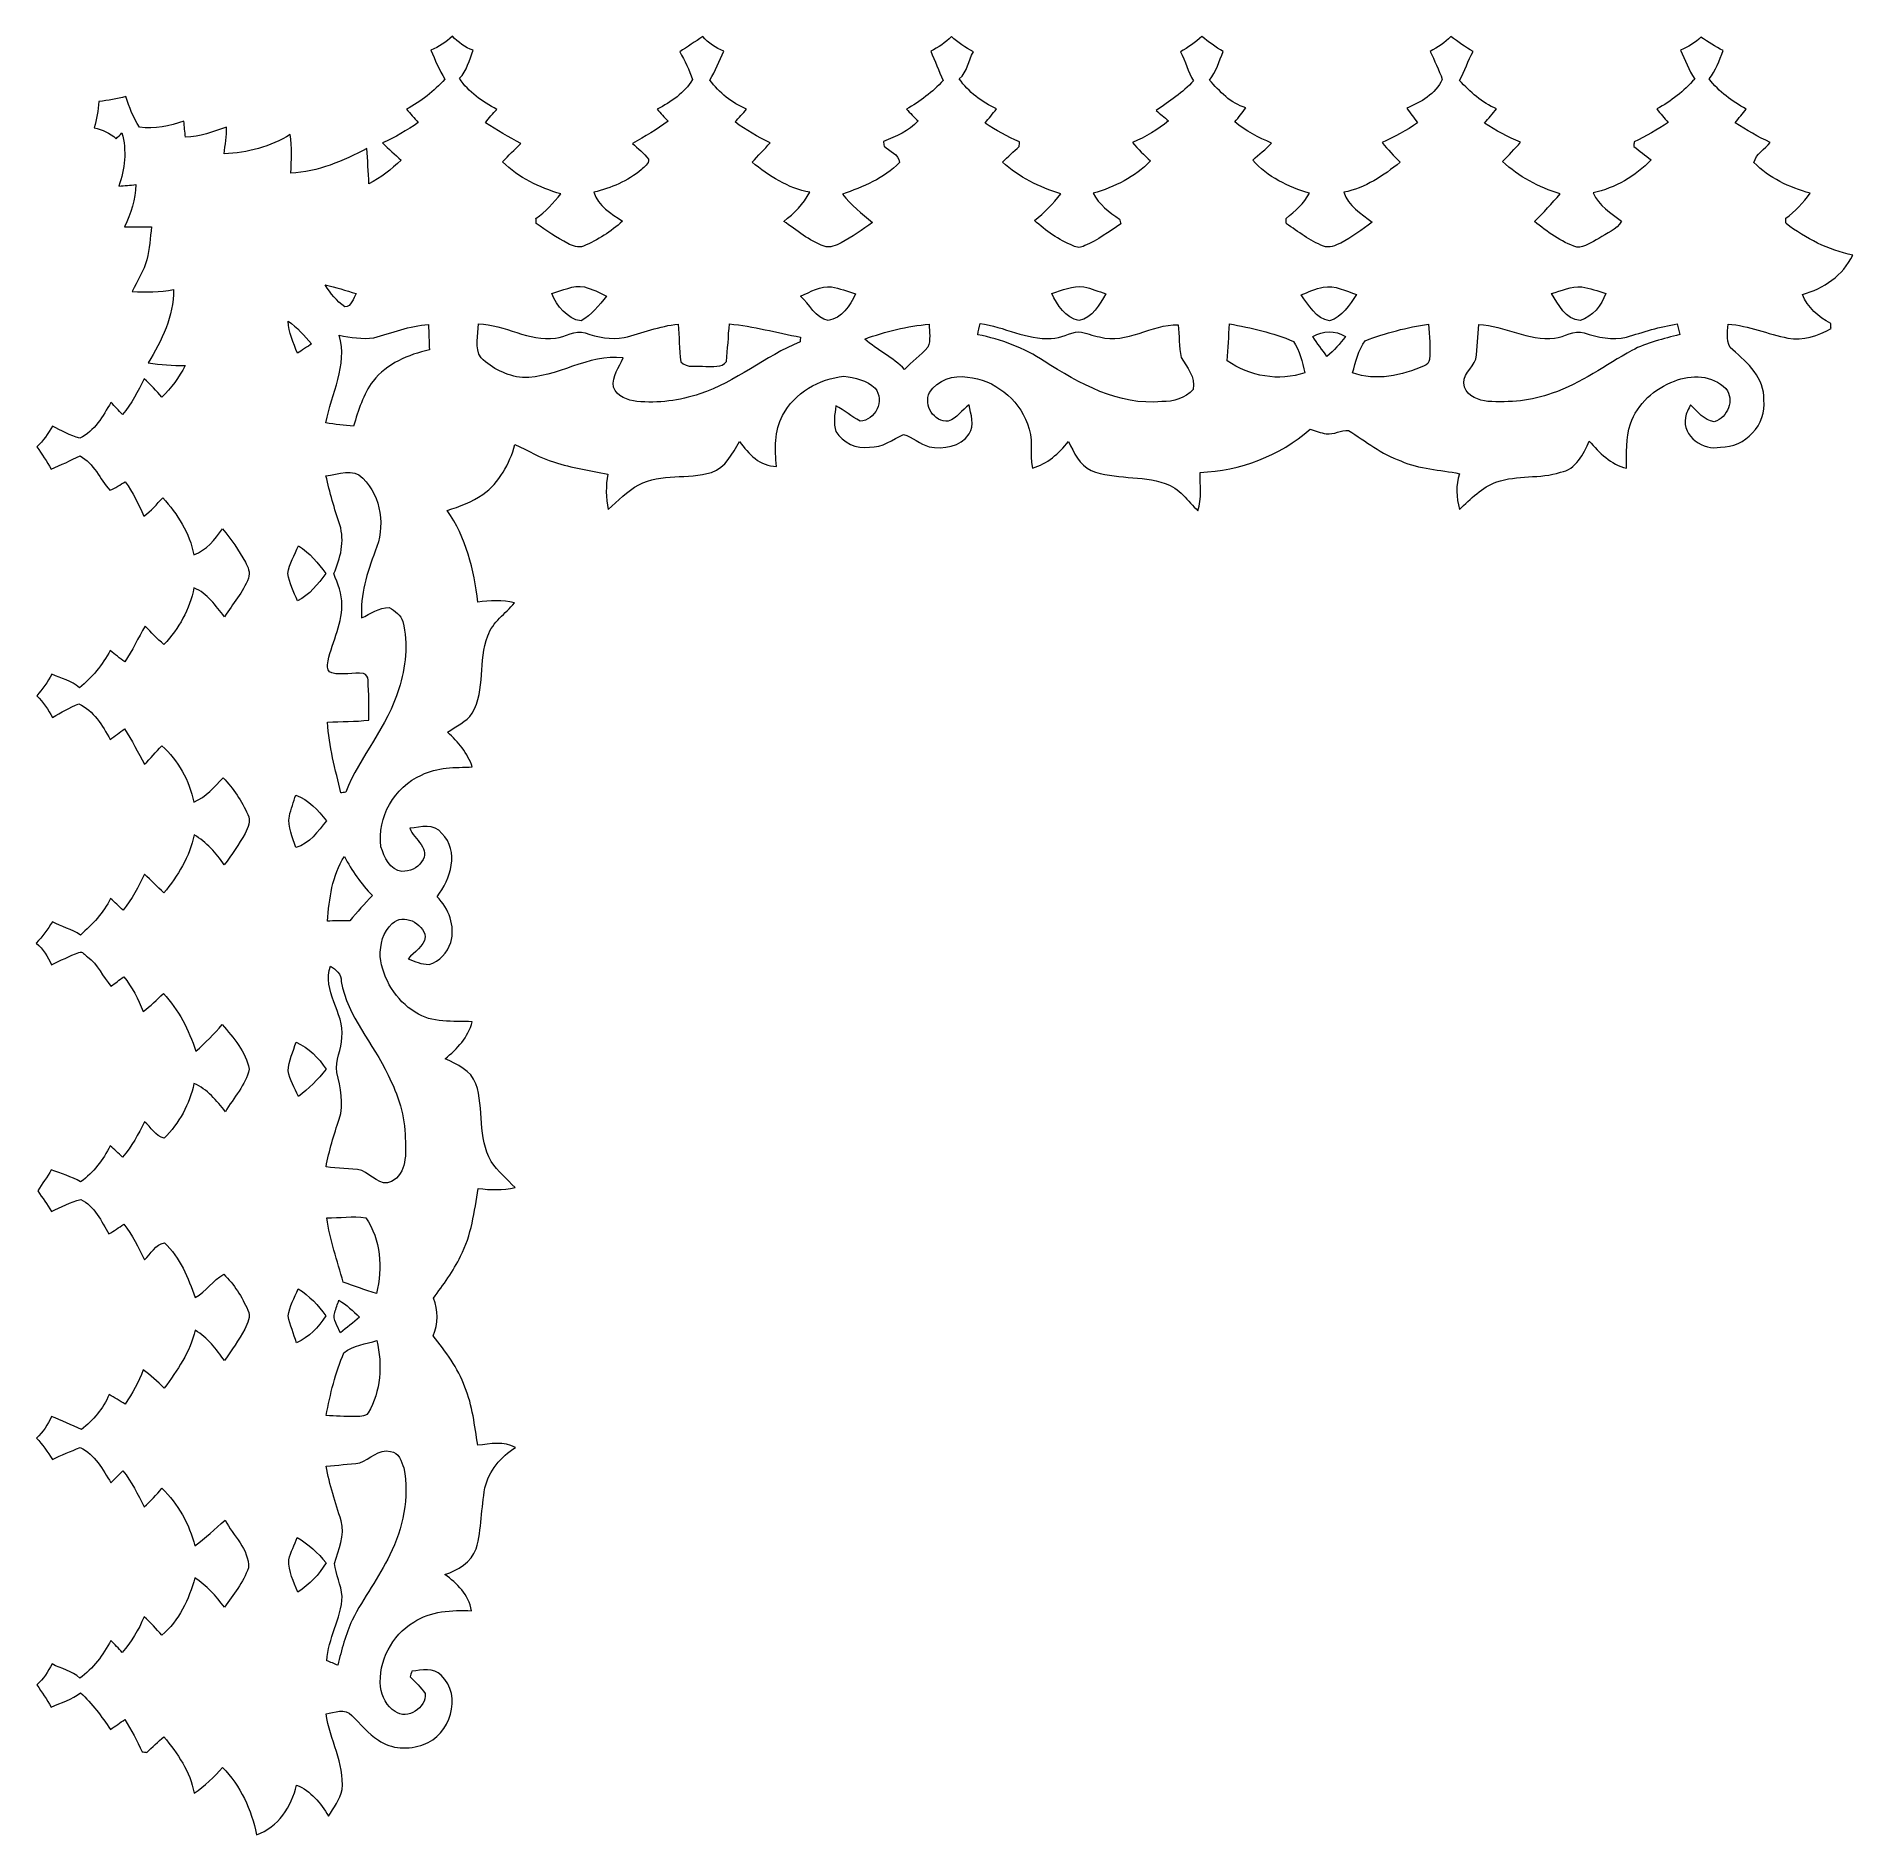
# Model space of a CAD drawing. Header units: centimetres. Extents: x -16.2 to 16.2, y -16.1 to 16.1.
import ezdxf

# ---------------------------------------------------------------- set-up
doc = ezdxf.new("R2010")
doc.units = ezdxf.units.CM
doc.header["$MEASUREMENT"] = 0
doc.layers.add('Layer 1', color=7, linetype='Continuous')

msp = doc.modelspace()

# ---------------------------------------------------------------- linework, layer by layer
at = {"layer": 'Layer 1', "color": 251, "lineweight": 9}
for points, knots in [([(-9.17716, 15.8168), (-9.03429, 15.87465), (-8.90694, 15.96179), (-8.79264, 16.06409), (-8.79264, 16.06409), (-8.68857, 15.95579), (-8.56579, 15.86654), (-8.42398, 15.81397), (-8.42398, 15.81397), (-8.49136, 15.64146), (-8.53193, 15.44885), (-8.6674, 15.31409), (-8.6674, 15.31409), (-8.50723, 15.06326), (-8.25641, 14.89993), (-8.0003, 14.75917), (-8.0003, 14.75917), (-8.0698, 14.6812), (-8.13859, 14.60289), (-8.2042, 14.5214), (-8.2042, 14.5214), (-7.99783, 14.38734), (-7.78299, 14.26704), (-7.5685, 14.14675), (-7.5685, 14.14675), (-7.6761, 14.03668), (-7.79428, 13.93684), (-7.89552, 13.82078), (-7.89552, 13.82078), (-7.60519, 13.53679), (-7.24041, 13.36181), (-6.85448, 13.24893), (-6.85448, 13.24893), (-6.98818, 13.08876), (-7.12611, 12.92896), (-7.29968, 12.81078), (-7.29968, 12.81078), (-7.29827, 12.78785), (-7.29545, 12.74163), (-7.29404, 12.71835), (-7.29404, 12.71835), (-7.1113, 12.59241), (-6.92821, 12.46505), (-6.731, 12.36204), (-6.731, 12.36204), (-6.64528, 12.32183), (-6.54474, 12.27526), (-6.45055, 12.31795), (-6.45055, 12.31795), (-6.19443, 12.42201), (-5.96054, 12.57759), (-5.75346, 12.76033), (-5.75346, 12.76033), (-5.95136, 12.9032), (-6.1909, 13.02668), (-6.26534, 13.27715), (-6.26534, 13.27715), (-5.95877, 13.353), (-5.65891, 13.47753), (-5.41655, 13.6839), (-5.41655, 13.6839), (-5.36752, 13.73505), (-5.27509, 13.78233), (-5.29061, 13.86805), (-5.29061, 13.86805), (-5.36858, 13.97776), (-5.48041, 14.0582), (-5.57495, 14.15239), (-5.57495, 14.15239), (-5.35482, 14.27128), (-5.13962, 14.39898), (-4.93819, 14.5475), (-4.93819, 14.5475), (-5.00627, 14.61665), (-5.07224, 14.68826), (-5.13363, 14.7634), (-5.13363, 14.7634), (-4.88598, 14.88687), (-4.64715, 15.05197), (-4.5011, 15.29221), (-4.5011, 15.29221), (-4.56213, 15.46366), (-4.63656, 15.63194), (-4.73075, 15.78822), (-4.73075, 15.78822), (-4.5907, 15.875), (-4.45523, 15.96849), (-4.32012, 16.06303), (-4.32012, 16.06303), (-4.22099, 15.94062), (-4.08588, 15.85948), (-3.943, 15.79739), (-3.943, 15.79739), (-4.01744, 15.62171), (-4.09928, 15.44955), (-4.19065, 15.28198), (-4.19065, 15.28198), (-4.02308, 15.05726), (-3.80048, 14.87206), (-3.53942, 14.76552), (-3.53942, 14.76552), (-3.60292, 14.68473), (-3.67207, 14.60853), (-3.74192, 14.53374), (-3.74192, 14.53374), (-3.54965, 14.38416), (-3.33375, 14.27022), (-3.11644, 14.16262), (-3.11644, 14.16262), (-3.21945, 14.04303), (-3.33234, 13.93261), (-3.43747, 13.81513), (-3.43747, 13.81513), (-3.13373, 13.57101), (-2.79894, 13.347), (-2.40771, 13.27856), (-2.40771, 13.27856), (-2.51743, 13.06583), (-2.685, 12.90144), (-2.87197, 12.75892), (-2.87197, 12.75892), (-2.63984, 12.60264), (-2.42076, 12.40967), (-2.1523, 12.31689), (-2.1523, 12.31689), (-2.04753, 12.27667), (-1.93922, 12.32712), (-1.84574, 12.37333), (-1.84574, 12.37333), (-1.64995, 12.48058), (-1.46544, 12.60828), (-1.28411, 12.73916), (-1.28411, 12.73916), (-1.47638, 12.89368), (-1.67217, 13.0482), (-1.82386, 13.24434), (-1.82386, 13.24434), (-1.45768, 13.37169), (-1.07739, 13.5255), (-0.80469, 13.81055), (-0.80469, 13.81055), (-0.81069, 13.96083), (-0.99237, 14.00881), (-1.07845, 14.10476), (-1.07845, 14.10476), (-1.08162, 14.12523), (-1.08832, 14.16544), (-1.0915, 14.1859), (-1.0915, 14.1859), (-0.86854, 14.27657), (-0.6343, 14.36794), (-0.47061, 14.55209), (-0.47061, 14.55209), (-0.54328, 14.62053), (-0.61419, 14.69038), (-0.68122, 14.76375), (-0.68122, 14.76375), (-0.43639, 14.89816), (-0.21273, 15.06891), (-0.0254, 15.27669), (-0.0254, 15.27669), (-0.10372, 15.44814), (-0.16722, 15.62559), (-0.2466, 15.79633), (-0.2466, 15.79633), (-0.11042, 15.86618), (0.01658, 15.95297), (0.12488, 16.06198), (0.12488, 16.06198), (0.24236, 15.95297), (0.37535, 15.86336), (0.51717, 15.78928), (0.51717, 15.78928), (0.42015, 15.63265), (0.41486, 15.42698), (0.26352, 15.30527), (0.26352, 15.30527), (0.43039, 15.06503), (0.66922, 14.89393), (0.92921, 14.76587), (0.92921, 14.76587), (0.86113, 14.68261), (0.79304, 14.59901), (0.72637, 14.51505), (0.72637, 14.51505), (0.91934, 14.38381), (1.12465, 14.27198), (1.33879, 14.17885), (1.33879, 14.17885), (1.33808, 14.15839), (1.33667, 14.11782), (1.33597, 14.09771), (1.33597, 14.09771), (1.23472, 14.00493), (1.13312, 13.91285), (1.0354, 13.8169), (1.0354, 13.8169), (1.33209, 13.54702), (1.69474, 13.36746), (2.07574, 13.25245), (2.07574, 13.25245), (1.94098, 13.0736), (1.78682, 12.90991), (1.60796, 12.77444), (1.60796, 12.77444), (1.81116, 12.58817), (2.03976, 12.42625), (2.29693, 12.32359), (2.29693, 12.32359), (2.36678, 12.28231), (2.43663, 12.28267), (2.50613, 12.3243), (2.50613, 12.3243), (2.7372, 12.42343), (2.94146, 12.57265), (3.14783, 12.71376), (3.14783, 12.71376), (3.14325, 12.73493), (3.13372, 12.77797), (3.12878, 12.79913), (3.12878, 12.79913), (2.9404, 12.91802), (2.76154, 13.06125), (2.65641, 13.26163), (2.65641, 13.26163), (3.03847, 13.36711), (3.40289, 13.55196), (3.68264, 13.83701), (3.68264, 13.83701), (3.57187, 13.9439), (3.45616, 14.04585), (3.36126, 14.16791), (3.36126, 14.16791), (3.59163, 14.26598), (3.80964, 14.39404), (4.00261, 14.55456), (4.00261, 14.55456), (3.92853, 14.61629), (3.85445, 14.67768), (3.78177, 14.74082), (3.78177, 14.74082), (4.01814, 14.89957), (4.25379, 15.06256), (4.45099, 15.26964), (4.45099, 15.26964), (4.34235, 15.42874), (4.312, 15.62312), (4.21499, 15.78787), (4.21499, 15.78787), (4.35222, 15.86548), (4.4838, 15.95332), (4.5974, 16.06268), (4.5974, 16.06268), (4.72052, 15.96708), (4.84399, 15.87112), (4.97981, 15.79316), (4.97981, 15.79316), (4.90715, 15.61889), (4.85528, 15.43227), (4.73427, 15.28375), (4.73427, 15.28375), (4.91666, 15.07984), (5.11105, 14.86394), (5.38445, 14.7881), (5.38445, 14.7881), (5.32554, 14.69955), (5.2564, 14.61841), (5.18725, 14.53833), (5.18725, 14.53833), (5.38022, 14.36829), (5.61164, 14.25963), (5.84342, 14.15486), (5.84342, 14.15486), (5.73829, 14.04691), (5.62223, 13.9506), (5.50687, 13.85429), (5.50687, 13.85429), (5.76792, 13.5502), (6.14575, 13.37169), (6.52428, 13.25986), (6.52428, 13.25986), (6.41986, 13.08171), (6.2664, 12.93989), (6.10694, 12.81219), (6.10694, 12.81219), (6.10694, 12.78785), (6.10765, 12.73951), (6.108, 12.71517), (6.108, 12.71517), (6.32355, 12.57583), (6.52745, 12.40861), (6.77016, 12.31689), (6.77016, 12.31689), (6.87529, 12.27279), (6.98536, 12.32888), (7.08096, 12.37121), (7.08096, 12.37121), (7.27922, 12.47564), (7.4602, 12.60969), (7.63976, 12.74269), (7.63976, 12.74269), (7.45103, 12.89897), (7.2129, 13.03126), (7.13423, 13.27926), (7.13423, 13.27926), (7.51982, 13.35158), (7.84155, 13.57666), (8.14422, 13.81337), (8.14422, 13.81337), (8.03487, 13.9312), (7.91846, 14.04126), (7.81791, 14.16615), (7.81791, 14.16615), (8.0377, 14.26775), (8.25359, 14.38064), (8.45256, 14.52034), (8.45256, 14.52034), (8.38906, 14.60747), (8.32203, 14.69179), (8.25818, 14.77786), (8.25818, 14.77786), (8.50971, 14.88511), (8.77288, 15.0368), (8.89459, 15.29186), (8.89459, 15.29186), (8.83744, 15.46578), (8.75312, 15.62982), (8.67622, 15.79528), (8.67622, 15.79528), (8.81309, 15.86513), (8.94081, 15.95191), (9.04911, 16.06092), (9.04911, 16.06092), (9.17752, 15.96637), (9.30558, 15.86971), (9.44634, 15.79386), (9.44634, 15.79386), (9.35461, 15.62594), (9.2957, 15.44285), (9.20292, 15.27563), (9.20292, 15.27563), (9.39589, 15.07455), (9.60085, 14.87558), (9.86297, 14.76869), (9.86297, 14.76869), (9.79488, 14.68156), (9.7208, 14.59936), (9.6506, 14.51434), (9.6506, 14.51434), (9.85168, 14.3764), (10.06933, 14.26669), (10.29371, 14.17215), (10.29371, 14.17215), (10.18999, 14.05255), (10.07956, 13.93966), (9.9688, 13.82713), (9.9688, 13.82713), (10.26408, 13.55725), (10.61721, 13.36464), (10.99962, 13.25245), (10.99962, 13.25245), (10.85745, 13.07748), (10.70011, 12.91485), (10.5396, 12.7568), (10.5396, 12.7568), (10.77172, 12.57477), (11.01479, 12.39203), (11.29771, 12.29748), (11.29771, 12.29748), (11.44235, 12.28937), (11.56477, 12.39379), (11.69212, 12.45024), (11.69212, 12.45024), (11.82547, 12.54937), (12.01491, 12.60652), (12.09852, 12.76174), (12.09852, 12.76174), (11.90167, 12.90073), (11.69706, 13.04185), (11.5884, 13.26515), (11.5884, 13.26515), (11.98598, 13.35793), (12.34723, 13.55866), (12.62557, 13.85958), (12.62557, 13.85958), (12.52256, 13.9379), (12.4199, 14.01551), (12.31795, 14.09348), (12.31795, 14.09348), (12.31865, 14.11464), (12.32077, 14.15627), (12.32183, 14.17744), (12.32183, 14.17744), (12.53244, 14.27974), (12.73775, 14.39404), (12.93108, 14.52704), (12.93108, 14.52704), (12.86193, 14.60571), (12.79314, 14.68473), (12.72788, 14.76658), (12.72788, 14.76658), (12.98293, 14.90345), (13.20977, 15.08549), (13.40415, 15.29998), (13.40415, 15.29998), (13.30149, 15.4619), (13.22847, 15.64041), (13.15368, 15.81644), (13.15368, 15.81644), (13.28773, 15.87218), (13.41121, 15.95015), (13.51598, 16.05104), (13.51598, 16.05104), (13.64333, 15.96179), (13.77492, 15.87783), (13.91427, 15.80833), (13.91427, 15.80833), (13.83771, 15.63582), (13.78797, 15.44673), (13.66027, 15.30315), (13.66027, 15.30315), (13.83983, 15.07561), (14.0709, 14.90098), (14.32596, 14.76552), (14.32596, 14.76552), (14.25964, 14.68297), (14.1912, 14.60253), (14.12805, 14.51822), (14.12805, 14.51822), (14.32878, 14.3891), (14.53657, 14.26916), (14.75388, 14.16826), (14.75388, 14.16826), (14.65686, 14.05079), (14.50376, 13.96471), (14.46178, 13.81055), (14.46178, 13.81055), (14.73201, 13.5308), (15.09678, 13.3657), (15.46684, 13.26198), (15.46684, 13.26198), (15.34372, 13.09194), (15.20226, 12.9339), (15.0301, 12.81289), (15.0301, 12.81289), (15.03187, 12.78926), (15.03504, 12.74198), (15.03681, 12.71835), (15.03681, 12.71835), (15.39205, 12.45341), (15.78822, 12.24386), (16.22708, 12.15708), (16.22708, 12.15708), (16.05633, 11.78843), (15.7085, 11.55877), (15.3282, 11.45329), (15.3282, 11.45329), (15.42133, 11.2194), (15.61854, 11.05077), (15.83479, 10.93153), (15.83479, 10.93153), (15.8362, 10.91001), (15.83902, 10.86697), (15.84043, 10.8451), (15.84043, 10.8451), (15.60866, 10.71069), (15.34231, 10.62849), (15.07103, 10.6733), (15.07103, 10.6733), (14.71084, 10.7435), (14.37147, 10.89696), (14.00176, 10.92342), (14.00176, 10.92342), (13.99364, 10.76925), (13.94531, 10.57452), (14.08466, 10.46127), (14.08466, 10.46127), (14.35453, 10.23832), (14.65298, 9.95045), (14.64099, 9.5698), (14.64099, 9.5698), (14.69779, 9.13483), (14.30126, 8.71185), (13.86594, 8.7249), (13.86594, 8.7249), (13.56078, 8.65505), (13.17767, 8.91646), (13.23905, 9.25195), (13.23905, 9.25195), (13.2521, 9.33449), (13.29585, 9.40753), (13.33148, 9.48196), (13.33148, 9.48196), (13.45142, 9.35602), (13.57313, 9.20609), (13.75516, 9.1754), (13.75516, 9.1754), (13.99258, 9.25936), (14.12346, 9.56593), (13.96154, 9.77194), (13.96154, 9.77194), (13.72588, 10.01359), (13.34065, 10.02842), (13.0415, 9.90565), (13.0415, 9.90565), (12.69013, 9.77371), (12.37827, 9.50101), (12.2548, 9.14083), (12.2548, 9.14083), (12.17296, 8.88542), (12.18883, 8.61377), (12.18354, 8.34884), (12.18354, 8.34884), (11.90555, 8.41374), (11.69988, 8.62366), (11.52102, 8.83391), (11.52102, 8.83391), (11.41625, 8.60178), (11.28466, 8.3245), (11.00703, 8.27582), (11.00703, 8.27582), (10.63767, 8.15764), (10.23515, 8.2296), (9.86826, 8.10437), (9.86826, 8.10437), (9.60226, 8.01123), (9.40224, 7.79851), (9.19975, 7.6126), (9.19975, 7.6126), (9.14999, 7.8225), (9.12883, 8.04334), (9.20292, 8.2497), (9.20292, 8.2497), (8.85226, 8.32485), (8.48361, 8.33015), (8.15235, 8.47901), (8.15235, 8.47901), (7.80839, 8.59685), (7.52687, 8.83496), (7.2196, 9.01983), (7.2196, 9.01983), (7.0852, 9.04029), (6.95855, 8.94257), (6.82238, 8.96268), (6.82238, 8.96268), (6.72289, 8.9789), (6.62835, 9.01523), (6.53239, 9.04417), (6.53239, 9.04417), (5.98912, 8.56862), (5.28568, 8.30298), (4.56706, 8.27405), (4.56706, 8.27405), (4.566, 8.04475), (4.60129, 7.80839), (4.5286, 7.58649), (4.5286, 7.58649), (4.34728, 7.76147), (4.1984, 7.99889), (3.9437, 8.07544), (3.9437, 8.07544), (3.51543, 8.22502), (3.04341, 8.13894), (2.62078, 8.30933), (2.62078, 8.30933), (2.40876, 8.40529), (2.31634, 8.63106), (2.21332, 8.82332), (2.21332, 8.82332), (2.04117, 8.61518), (1.83797, 8.41975), (1.5695, 8.35061), (1.5695, 8.35061), (1.52153, 8.61343), (1.59314, 8.89352), (1.48202, 9.14365), (1.48202, 9.14365), (1.31515, 9.59026), (0.88794, 9.93176), (0.41134, 9.97656), (0.41134, 9.97656), (0.15592, 10.02241), (-0.12136, 9.91729), (-0.26635, 9.69928), (-0.26635, 9.69928), (-0.38312, 9.47526), (-0.18733, 9.16729), (0.06844, 9.18669), (0.06844, 9.18669), (0.21942, 9.24243), (0.31467, 9.38566), (0.43779, 9.48302), (0.43779, 9.48302), (0.46778, 9.31192), (0.54892, 9.11719), (0.4385, 8.96021), (0.4385, 8.96021), (0.28857, 8.72702), (-0.02223, 8.68575), (-0.27482, 8.73125), (-0.27482, 8.73125), (-0.43956, 8.7764), (-0.56798, 8.90411), (-0.73096, 8.95245), (-0.73096, 8.95245), (-0.92746, 8.86319), (-1.10843, 8.71009), (-1.3388, 8.72596), (-1.3388, 8.72596), (-1.57445, 8.68292), (-1.81646, 8.80568), (-1.93922, 9.005), (-1.93922, 9.005), (-1.99214, 9.15035), (-1.95968, 9.31157), (-1.94205, 9.4608), (-1.94205, 9.4608), (-1.78894, 9.3846), (-1.65771, 9.27312), (-1.50848, 9.19022), (-1.50848, 9.19022), (-1.23614, 9.19762), (-1.06222, 9.56487), (-1.23931, 9.77618), (-1.23931, 9.77618), (-1.38571, 9.91906), (-1.59985, 9.96915), (-1.796, 9.99279), (-1.796, 9.99279), (-2.24085, 9.94375), (-2.68253, 9.69645), (-2.89172, 9.29041), (-2.89172, 9.29041), (-3.03883, 9.01242), (-3.03142, 8.6861), (-3.0025, 8.38059), (-3.0025, 8.38059), (-3.28966, 8.37742), (-3.50838, 8.60495), (-3.66007, 8.82545), (-3.66007, 8.82545), (-3.78954, 8.61095), (-3.91019, 8.35943), (-4.16419, 8.27194), (-4.16419, 8.27194), (-4.58858, 8.15093), (-5.05884, 8.25536), (-5.46383, 8.05357), (-5.46383, 8.05357), (-5.67161, 7.94138), (-5.8353, 7.76711), (-6.00851, 7.61083), (-6.00851, 7.61083), (-6.04908, 7.81932), (-6.05543, 8.03487), (-6.01804, 8.24407), (-6.01804, 8.24407), (-6.33766, 8.30545), (-6.66045, 8.35484), (-6.97054, 8.45503), (-6.97054, 8.45503), (-7.21748, 8.53088), (-7.44115, 8.66493), (-7.67504, 8.77076), (-7.67504, 8.77076), (-7.77099, 8.42434), (-7.95585, 8.09273), (-8.24971, 7.87647), (-8.24971, 7.87647), (-8.44374, 7.74524), (-8.66352, 7.66375), (-8.88506, 7.5946), (-8.88506, 7.5946), (-8.54957, 7.11165), (-8.40104, 6.53415), (-8.34073, 5.95666), (-8.34073, 5.95666), (-8.12236, 5.98523), (-7.89799, 5.99828), (-7.68315, 5.94219), (-7.68315, 5.94219), (-7.84543, 5.7464), (-8.07297, 5.60494), (-8.16046, 5.35129), (-8.16046, 5.35129), (-8.33403, 4.90997), (-8.19715, 4.39456), (-8.43774, 3.97122), (-8.43774, 3.97122), (-8.54463, 3.81071), (-8.73196, 3.74227), (-8.88118, 3.6315), (-8.88118, 3.6315), (-8.68927, 3.46075), (-8.51853, 3.25826), (-8.43774, 3.01096), (-8.43774, 3.01096), (-8.74254, 3.00073), (-9.06639, 3.01061), (-9.34509, 2.86632), (-9.34509, 2.86632), (-9.82839, 2.65713), (-10.14448, 2.10679), (-10.06898, 1.58468), (-10.06898, 1.58468), (-10.00831, 1.40265), (-9.912, 1.16382), (-9.69398, 1.14618), (-9.69398, 1.14618), (-9.56169, 1.14159), (-9.41247, 1.19522), (-9.34509, 1.31692), (-9.34509, 1.31692), (-9.15882, 1.53776), (-9.48302, 1.71274), (-9.55217, 1.91665), (-9.55217, 1.91665), (-9.35814, 1.93711), (-9.12001, 2.01119), (-8.98102, 1.8221), (-8.98102, 1.8221), (-8.65858, 1.50707), (-8.82721, 1.0033), (-9.06675, 0.69357), (-9.06675, 0.69357), (-8.85543, 0.48366), (-8.74007, 0.16863), (-8.82051, -0.12594), (-8.82051, -0.12594), (-8.88824, -0.30339), (-9.01699, -0.4699), (-9.20997, -0.51576), (-9.20997, -0.51576), (-9.34191, -0.51435), (-9.46467, -0.46919), (-9.58251, -0.41557), (-9.58251, -0.41557), (-9.47315, -0.29457), (-9.30204, -0.19861), (-9.277, -0.02469), (-9.277, -0.02469), (-9.31686, 0.22296), (-9.67035, 0.40535), (-9.86684, 0.21379), (-9.86684, 0.21379), (-10.03688, 0.06985), (-10.08486, -0.16439), (-10.08345, -0.37641), (-10.08345, -0.37641), (-10.03477, -0.77928), (-9.80298, -1.15887), (-9.45655, -1.3723), (-9.45655, -1.3723), (-9.15775, -1.57374), (-8.78241, -1.52117), (-8.43985, -1.54199), (-8.43985, -1.54199), (-8.51006, -1.8168), (-8.70515, -2.02847), (-8.92246, -2.20062), (-8.92246, -2.20062), (-8.70973, -2.30399), (-8.46208, -2.40876), (-8.37213, -2.6476), (-8.37213, -2.6476), (-8.22043, -3.0974), (-8.34708, -3.6128), (-8.10049, -4.03578), (-8.10049, -4.03578), (-7.9816, -4.21182), (-7.81862, -4.35152), (-7.67257, -4.50426), (-7.67257, -4.50426), (-7.89129, -4.55155), (-8.11318, -4.54802), (-8.33332, -4.51733), (-8.33332, -4.51733), (-8.39647, -4.92972), (-8.45573, -5.35411), (-8.64518, -5.73123), (-8.64518, -5.73123), (-8.77888, -5.99829), (-8.95491, -6.241), (-9.1327, -6.47983), (-9.1327, -6.47983), (-9.03711, -6.69396), (-9.04875, -6.93491), (-9.13483, -7.15046), (-9.13483, -7.15046), (-8.91576, -7.43444), (-8.69068, -7.72513), (-8.57179, -8.06839), (-8.57179, -8.06839), (-8.43139, -8.39752), (-8.39611, -8.75807), (-8.34037, -9.10838), (-8.34037, -9.10838), (-8.1167, -9.08227), (-7.87365, -9.03076), (-7.66692, -9.14506), (-7.66692, -9.14506), (-7.9241, -9.31475), (-8.14141, -9.56416), (-8.21195, -9.87002), (-8.21195, -9.87002), (-8.27935, -10.22915), (-8.26735, -10.60239), (-8.36542, -10.95587), (-8.36542, -10.95587), (-8.46031, -11.19753), (-8.6921, -11.34111), (-8.92987, -11.41413), (-8.92987, -11.41413), (-8.7048, -11.57429), (-8.50124, -11.77643), (-8.45185, -12.06254), (-8.45185, -12.06254), (-8.80462, -12.05054), (-9.18034, -12.06571), (-9.48479, -12.26785), (-9.48479, -12.26785), (-9.87636, -12.50351), (-10.11731, -12.96776), (-10.0778, -13.42461), (-10.0778, -13.42461), (-10.051, -13.59641), (-9.96845, -13.77245), (-9.81499, -13.86523), (-9.81499, -13.86523), (-9.59979, -14.02257), (-9.25301, -13.79432), (-9.27735, -13.54385), (-9.27735, -13.54385), (-9.35778, -13.43414), (-9.45021, -13.33677), (-9.54935, -13.2454), (-9.54935, -13.2454), (-9.53841, -13.21083), (-9.52747, -13.17661), (-9.51654, -13.14274), (-9.51654, -13.14274), (-9.3398, -13.12934), (-9.13025, -13.07078), (-8.9916, -13.21683), (-8.9916, -13.21683), (-8.60461, -13.58583), (-8.83249, -14.28892), (-9.31016, -14.45261), (-9.31016, -14.45261), (-9.56874, -14.55174), (-9.88519, -14.53868), (-10.11555, -14.37605), (-10.11555, -14.37605), (-10.3004, -14.25787), (-10.43764, -14.08607), (-10.59004, -13.93226), (-10.59004, -13.93226), (-10.71034, -13.80526), (-10.90225, -13.87652), (-11.05112, -13.9058), (-11.05112, -13.9058), (-10.98233, -14.36512), (-10.72092, -14.78528), (-10.76325, -15.26011), (-10.76325, -15.26011), (-10.80312, -15.43403), (-10.90648, -15.58749), (-11.00914, -15.73178), (-11.00914, -15.73178), (-11.14778, -15.50141), (-11.32029, -15.28163), (-11.57676, -15.17756), (-11.57676, -15.17756), (-11.66319, -15.55645), (-11.90943, -15.93674), (-12.29149, -16.06409), (-12.29149, -16.06409), (-12.3818, -15.61607), (-12.58006, -15.19414), (-12.89862, -14.86148), (-12.89862, -14.86148), (-13.05208, -15.03222), (-13.2133, -15.19979), (-13.40873, -15.32326), (-13.40873, -15.32326), (-13.47223, -14.93415), (-13.70754, -14.61524), (-13.94707, -14.31538), (-13.94707, -14.31538), (-14.05432, -14.40322), (-14.1531, -14.49917), (-14.25434, -14.59442), (-14.25434, -14.59442), (-14.27445, -14.59195), (-14.31502, -14.58701), (-14.33513, -14.58454), (-14.33513, -14.58454), (-14.42438, -14.38487), (-14.52951, -14.19367), (-14.64416, -14.00846), (-14.64416, -14.00846), (-14.73165, -14.0642), (-14.81632, -14.12452), (-14.90098, -14.18485), (-14.90098, -14.18485), (-15.06009, -13.95166), (-15.22836, -13.72306), (-15.4358, -13.5308), (-15.4358, -13.5308), (-15.59172, -13.65215), (-15.78363, -13.70542), (-15.96143, -13.78515), (-15.96143, -13.78515), (-16.03975, -13.64863), (-16.1283, -13.5188), (-16.21614, -13.38898), (-16.21614, -13.38898), (-16.10078, -13.2835), (-16.01929, -13.15015), (-15.94626, -13.01363), (-15.94626, -13.01363), (-15.78328, -13.10358), (-15.5882, -13.13357), (-15.45167, -13.26833), (-15.45167, -13.26833), (-15.20896, -13.09688), (-15.03504, -12.85452), (-14.89393, -12.59664), (-14.89393, -12.59664), (-14.82514, -12.66543), (-14.75881, -12.73634), (-14.69249, -12.8076), (-14.69249, -12.8076), (-14.52528, -12.61887), (-14.39792, -12.40332), (-14.30126, -12.1719), (-14.30126, -12.1719), (-14.18379, -12.26997), (-14.08395, -12.38639), (-13.98517, -12.5028), (-13.98517, -12.5028), (-13.67438, -12.23716), (-13.49975, -11.86286), (-13.39427, -11.47587), (-13.39427, -11.47587), (-13.18437, -11.61345), (-13.01256, -11.7976), (-12.86722, -12.00151), (-12.86722, -12.00151), (-12.706, -11.77855), (-12.53173, -11.55771), (-12.43577, -11.29736), (-12.43577, -11.29736), (-12.42448, -10.96258), (-12.70776, -10.72198), (-12.85523, -10.44717), (-12.85523, -10.44717), (-13.03267, -10.60274), (-13.20448, -10.76608), (-13.39639, -10.90401), (-13.39639, -10.90401), (-13.49058, -10.51349), (-13.69625, -10.15613), (-13.98376, -9.87566), (-13.98376, -9.87566), (-14.08289, -9.99138), (-14.18273, -10.1078), (-14.2995, -10.20622), (-14.2995, -10.20622), (-14.41203, -9.98362), (-14.5281, -9.76172), (-14.67873, -9.5617), (-14.67873, -9.5617), (-14.75176, -9.6319), (-14.82231, -9.70563), (-14.89393, -9.77724), (-14.89393, -9.77724), (-15.04527, -9.54406), (-15.17545, -9.26713), (-15.44391, -9.1493), (-15.44391, -9.1493), (-15.61148, -9.21456), (-15.78011, -9.27947), (-15.94097, -9.36132), (-15.94097, -9.36132), (-16.02317, -9.22443), (-16.11419, -9.0925), (-16.22566, -8.97785), (-16.22566, -8.97785), (-16.10606, -8.87237), (-16.01647, -8.73972), (-15.95826, -8.5912), (-15.95826, -8.5912), (-15.77623, -8.66423), (-15.59772, -8.74465), (-15.41992, -8.82686), (-15.41992, -8.82686), (-15.21249, -8.65788), (-15.02869, -8.45327), (-14.9285, -8.20209), (-14.9285, -8.20209), (-14.83255, -8.25677), (-14.73871, -8.31604), (-14.64205, -8.37001), (-14.64205, -8.37001), (-14.51187, -8.17881), (-14.3944, -7.97843), (-14.31996, -7.75865), (-14.31996, -7.75865), (-14.18202, -7.85284), (-14.06631, -7.97455), (-13.94037, -8.0846), (-13.94037, -8.0846), (-13.7033, -7.77064), (-13.48458, -7.43868), (-13.38651, -7.05203), (-13.38651, -7.05203), (-13.1692, -7.1875), (-13.01151, -7.38717), (-12.86687, -7.59461), (-12.86687, -7.59461), (-12.73846, -7.41081), (-12.61146, -7.22525), (-12.50033, -7.03122), (-12.50033, -7.03122), (-12.45024, -6.92856), (-12.38991, -6.80474), (-12.44847, -6.69255), (-12.44847, -6.69255), (-12.55431, -6.45796), (-12.69013, -6.2283), (-12.87957, -6.05191), (-12.87957, -6.05191), (-13.06725, -6.16127), (-13.19495, -6.35847), (-13.38686, -6.46889), (-13.38686, -6.46889), (-13.51457, -6.11788), (-13.65991, -5.75099), (-13.93896, -5.49135), (-13.93896, -5.49135), (-14.10053, -5.51533), (-14.17708, -5.69349), (-14.29421, -5.79156), (-14.29421, -5.79156), (-14.40427, -5.57248), (-14.50834, -5.34882), (-14.66427, -5.15832), (-14.66427, -5.15832), (-14.75176, -5.21688), (-14.83854, -5.27756), (-14.92885, -5.33224), (-14.92885, -5.33224), (-15.06573, -5.11034), (-15.18532, -4.82917), (-15.43333, -4.7177), (-15.43333, -4.7177), (-15.61677, -4.76039), (-15.7861, -4.85564), (-15.95826, -4.93184), (-15.95826, -4.93184), (-16.02776, -4.80165), (-16.12018, -4.68666), (-16.20062, -4.56354), (-16.20062, -4.56354), (-16.1283, -4.43266), (-16.02952, -4.31801), (-15.95967, -4.18501), (-15.95967, -4.18501), (-15.78399, -4.25521), (-15.60054, -4.30742), (-15.43509, -4.40056), (-15.43509, -4.40056), (-15.20331, -4.23722), (-15.03292, -4.00721), (-14.90769, -3.75603), (-14.90769, -3.75603), (-14.83325, -3.8213), (-14.76128, -3.88973), (-14.68967, -3.95853), (-14.68967, -3.95853), (-14.51716, -3.77614), (-14.40604, -3.54825), (-14.29456, -3.326), (-14.29456, -3.326), (-14.17814, -3.42054), (-14.09983, -3.58811), (-13.94355, -3.62303), (-13.94355, -3.62303), (-13.67967, -3.35457), (-13.48211, -3.0152), (-13.41156, -2.64372), (-13.41156, -2.64372), (-13.17308, -2.74497), (-13.0048, -2.94958), (-12.84782, -3.14749), (-12.84782, -3.14749), (-12.70776, -2.89843), (-12.48199, -2.67406), (-12.42307, -2.38865), (-12.42307, -2.38865), (-12.48093, -2.07821), (-12.70741, -1.82844), (-12.90391, -1.59279), (-12.90391, -1.59279), (-13.05313, -1.75754), (-13.20377, -1.92299), (-13.37593, -2.0648), (-13.37593, -2.0648), (-13.50187, -1.68769), (-13.6832, -1.32856), (-13.95625, -1.0354), (-13.95625, -1.0354), (-14.07443, -1.14476), (-14.18449, -1.2647), (-14.3182, -1.35643), (-14.3182, -1.35643), (-14.40604, -1.13524), (-14.51646, -0.92145), (-14.66639, -0.73554), (-14.66639, -0.73554), (-14.74153, -0.79269), (-14.81561, -0.8516), (-14.89393, -0.90487), (-14.89393, -0.90487), (-15.03857, -0.73377), (-15.13064, -0.51893), (-15.31162, -0.37888), (-15.31162, -0.37888), (-15.35713, -0.35419), (-15.40228, -0.27093), (-15.46543, -0.30233), (-15.46543, -0.30233), (-15.633, -0.3683), (-15.79563, -0.44697), (-15.95791, -0.52422), (-15.95791, -0.52422), (-16.01647, -0.375), (-16.10678, -0.242), (-16.22708, -0.13582), (-16.22708, -0.13582), (-16.11948, -0.01834), (-16.02529, 0.11042), (-15.94097, 0.24554), (-15.94097, 0.24554), (-15.77799, 0.15487), (-15.59278, 0.11254), (-15.4365, 0.00882), (-15.4365, 0.00882), (-15.2273, 0.20003), (-15.0241, 0.40323), (-14.9024, 0.66287), (-14.9024, 0.66287), (-14.82549, 0.59514), (-14.75176, 0.52353), (-14.67768, 0.45262), (-14.67768, 0.45262), (-14.51893, 0.64735), (-14.39863, 0.86748), (-14.29526, 1.09538), (-14.29526, 1.09538), (-14.17603, 0.98708), (-14.06843, 0.86713), (-13.94778, 0.76095), (-13.94778, 0.76095), (-13.70119, 1.06645), (-13.48246, 1.40582), (-13.40944, 1.79811), (-13.40944, 1.79811), (-13.18507, 1.66794), (-13.01327, 1.47356), (-12.86828, 1.26154), (-12.86828, 1.26154), (-12.73634, 1.44286), (-12.60828, 1.62772), (-12.49716, 1.8221), (-12.49716, 1.8221), (-12.44389, 1.92441), (-12.38991, 2.0507), (-12.44741, 2.16288), (-12.44741, 2.16288), (-12.5596, 2.40171), (-12.70424, 2.62714), (-12.88803, 2.81693), (-12.88803, 2.81693), (-13.04326, 2.65325), (-13.19707, 2.47368), (-13.4105, 2.38478), (-13.4105, 2.38478), (-13.49799, 2.76825), (-13.68849, 3.12985), (-13.98729, 3.38914), (-13.98729, 3.38914), (-14.08854, 3.27872), (-14.18908, 3.1676), (-14.29209, 3.05859), (-14.29209, 3.05859), (-14.41133, 3.27096), (-14.52104, 3.48862), (-14.65051, 3.69465), (-14.65051, 3.69465), (-14.7373, 3.63256), (-14.82126, 3.56659), (-14.90733, 3.50344), (-14.90733, 3.50344), (-15.04915, 3.74933), (-15.19696, 4.01955), (-15.46931, 4.13809), (-15.46931, 4.13809), (-15.63194, 4.07141), (-15.78646, 3.98604), (-15.93709, 3.89573), (-15.93709, 3.89573), (-16.01506, 4.03437), (-16.1029, 4.16843), (-16.2172, 4.28026), (-16.2172, 4.28026), (-16.11983, 4.40338), (-16.02388, 4.52826), (-15.9505, 4.66725), (-15.9505, 4.66725), (-15.78187, 4.59705), (-15.59666, 4.55295), (-15.45837, 4.42666), (-15.45837, 4.42666), (-15.23083, 4.60763), (-15.04492, 4.83482), (-14.90628, 5.08988), (-14.90628, 5.08988), (-14.8202, 5.0225), (-14.73588, 4.9523), (-14.64698, 4.88774), (-14.64698, 4.88774), (-14.50728, 5.09023), (-14.41203, 5.31742), (-14.28256, 5.52521), (-14.28256, 5.52521), (-14.17356, 5.41514), (-14.06843, 5.29943), (-13.94778, 5.20101), (-13.94778, 5.20101), (-13.6772, 5.48182), (-13.48811, 5.82719), (-13.4112, 6.20995), (-13.4112, 6.20995), (-13.16955, 6.11258), (-13.02244, 5.88822), (-12.86193, 5.6956), (-12.86193, 5.6956), (-12.72011, 5.9242), (-12.5282, 6.12846), (-12.4386, 6.38563), (-12.4386, 6.38563), (-12.4005, 6.48335), (-12.44495, 6.58601), (-12.49222, 6.67138), (-12.49222, 6.67138), (-12.61251, 6.87882), (-12.74234, 7.08237), (-12.90038, 7.2637), (-12.90038, 7.2637), (-13.03832, 7.07637), (-13.18684, 6.8834), (-13.41332, 6.80085), (-13.41332, 6.80085), (-13.4867, 7.19208), (-13.70436, 7.52969), (-13.96789, 7.81932), (-13.96789, 7.81932), (-14.07478, 7.70573), (-14.17779, 7.58649), (-14.30408, 7.49336), (-14.30408, 7.49336), (-14.40604, 7.70291), (-14.50093, 7.91634), (-14.63675, 8.10754), (-14.63675, 8.10754), (-14.72777, 8.05498), (-14.81279, 7.99077), (-14.91192, 7.95373), (-14.91192, 7.95373), (-15.09219, 8.15411), (-15.19979, 8.43598), (-15.44461, 8.56898), (-15.44461, 8.56898), (-15.61465, 8.48607), (-15.78646, 8.4067), (-15.96038, 8.33191), (-15.96038, 8.33191), (-16.03905, 8.46914), (-16.1283, 8.60002), (-16.21685, 8.7309), (-16.21685, 8.7309), (-16.10149, 8.83637), (-16.01647, 8.96761), (-15.94027, 9.10202), (-15.94027, 9.10202), (-15.78434, 9.01453), (-15.62241, 8.93234), (-15.45061, 8.88295), (-15.45061, 8.88295), (-15.18391, 9.00677), (-15.04068, 9.28194), (-14.89393, 9.52218), (-14.89393, 9.52218), (-14.82443, 9.45268), (-14.75705, 9.38141), (-14.68967, 9.30946), (-14.68967, 9.30946), (-14.52528, 9.49925), (-14.41098, 9.72291), (-14.2995, 9.94621), (-14.2995, 9.94621), (-14.18238, 9.84744), (-14.08254, 9.73103), (-13.98376, 9.61496), (-13.98376, 9.61496), (-13.81972, 9.78324), (-13.67261, 9.96915), (-13.56819, 10.18046), (-13.56819, 10.18046), (-13.78832, 10.18364), (-14.00881, 10.19846), (-14.22683, 10.23056), (-14.22683, 10.23056), (-13.98835, 10.63026), (-13.76716, 11.0617), (-13.77668, 11.54007), (-13.77668, 11.54007), (-14.01939, 11.49668), (-14.2674, 11.48998), (-14.51328, 11.50479), (-14.51328, 11.50479), (-14.4265, 11.69459), (-14.3062, 11.87062), (-14.24976, 12.07312), (-14.24976, 12.07312), (-14.2046, 12.26679), (-14.18873, 12.46541), (-14.17073, 12.66296), (-14.17073, 12.66296), (-14.3309, 12.6612), (-14.4907, 12.65696), (-14.65086, 12.66155), (-14.65086, 12.66155), (-14.53586, 12.89791), (-14.45895, 13.15015), (-14.45013, 13.41508), (-14.45013, 13.41508), (-14.55032, 13.40556), (-14.65157, 13.39674), (-14.75176, 13.38686), (-14.75176, 13.38686), (-14.64522, 13.69166), (-14.60677, 14.02327), (-14.69849, 14.33725), (-14.69849, 14.33725), (-14.73271, 14.30303), (-14.76693, 14.26916), (-14.80115, 14.23494), (-14.80115, 14.23494), (-14.91016, 14.33866), (-15.0488, 14.39404), (-15.19379, 14.42861), (-15.19379, 14.42861), (-15.14828, 14.58101), (-15.125, 14.73906), (-15.10771, 14.8971), (-15.10771, 14.8971), (-14.9472, 14.92215), (-14.78492, 14.94085), (-14.62864, 14.98706), (-14.62864, 14.98706), (-14.5669, 14.79833), (-14.49494, 14.60677), (-14.38275, 14.44167), (-14.38275, 14.44167), (-14.11147, 14.40568), (-13.84441, 14.45966), (-13.59077, 14.55032), (-13.59077, 14.55032), (-13.58195, 14.45366), (-13.57242, 14.35665), (-13.56219, 14.25999), (-13.56219, 14.25999), (-13.30713, 14.27516), (-13.06372, 14.35418), (-12.8263, 14.44308), (-12.8263, 14.44308), (-12.82524, 14.28292), (-12.85064, 14.12452), (-12.87357, 13.96648), (-12.87357, 13.96648), (-12.45659, 13.982), (-12.0456, 14.09206), (-11.68894, 14.31008), (-11.68894, 14.31008), (-11.66001, 14.08183), (-11.66778, 13.85076), (-11.68012, 13.62146), (-11.68012, 13.62146), (-11.19364, 13.64298), (-10.7435, 13.83595), (-10.32122, 14.06278), (-10.32122, 14.06278), (-10.30711, 13.85182), (-10.29582, 13.64051), (-10.28418, 13.4292), (-10.28418, 13.4292), (-10.0725, 13.53997), (-9.88343, 13.68743), (-9.71092, 13.85182), (-9.71092, 13.85182), (-9.82134, 13.95342), (-9.93599, 14.05079), (-10.04006, 14.15909), (-10.04006, 14.15909), (-9.81605, 14.25963), (-9.60473, 14.38628), (-9.40259, 14.52563), (-9.40259, 14.52563), (-9.47456, 14.60253), (-9.54617, 14.67944), (-9.61107, 14.76234), (-9.61107, 14.76234), (-9.3532, 14.90028), (-9.12247, 15.08266), (-8.92669, 15.29998), (-8.92669, 15.29998), (-9.02935, 15.46225), (-9.10238, 15.64076), (-9.17716, 15.8168), (-9.17716, 15.8168), (-9.17716, 15.8168), (-9.17716, 15.8168), (-9.17716, 15.8168)], [0, 0, 0, 0, 0.00277778, 0.00277778, 0.00277778, 0.00277778, 0.00555556, 0.00555556, 0.00555556, 0.00555556, 0.00833333, 0.00833333, 0.00833333, 0.00833333, 0.01111111, 0.01111111, 0.01111111, 0.01111111, 0.01388889, 0.01388889, 0.01388889, 0.01388889, 0.01666667, 0.01666667, 0.01666667, 0.01666667, 0.01944444, 0.01944444, 0.01944444, 0.01944444, 0.02222222, 0.02222222, 0.02222222, 0.02222222, 0.025, 0.025, 0.025, 0.025, 0.02777778, 0.02777778, 0.02777778, 0.02777778, 0.03055556, 0.03055556, 0.03055556, 0.03055556, 0.03333333, 0.03333333, 0.03333333, 0.03333333, 0.03611111, 0.03611111, 0.03611111, 0.03611111, 0.03888889, 0.03888889, 0.03888889, 0.03888889, 0.04166667, 0.04166667, 0.04166667, 0.04166667, 0.04444444, 0.04444444, 0.04444444, 0.04444444, 0.04722222, 0.04722222, 0.04722222, 0.04722222, 0.05, 0.05, 0.05, 0.05, 0.05277778, 0.05277778, 0.05277778, 0.05277778, 0.05555556, 0.05555556, 0.05555556, 0.05555556, 0.05833333, 0.05833333, 0.05833333, 0.05833333, 0.06111111, 0.06111111, 0.06111111, 0.06111111, 0.06388889, 0.06388889, 0.06388889, 0.06388889, 0.06666667, 0.06666667, 0.06666667, 0.06666667, 0.06944444, 0.06944444, 0.06944444, 0.06944444, 0.07222222, 0.07222222, 0.07222222, 0.07222222, 0.075, 0.075, 0.075, 0.075, 0.07777778, 0.07777778, 0.07777778, 0.07777778, 0.08055556, 0.08055556, 0.08055556, 0.08055556, 0.08333333, 0.08333333, 0.08333333, 0.08333333, 0.08611111, 0.08611111, 0.08611111, 0.08611111, 0.08888889, 0.08888889, 0.08888889, 0.08888889, 0.09166667, 0.09166667, 0.09166667, 0.09166667, 0.09444444, 0.09444444, 0.09444444, 0.09444444, 0.09722222, 0.09722222, 0.09722222, 0.09722222, 0.1, 0.1, 0.1, 0.1, 0.10277778, 0.10277778, 0.10277778, 0.10277778, 0.10555556, 0.10555556, 0.10555556, 0.10555556, 0.10833333, 0.10833333, 0.10833333, 0.10833333, 0.11111111, 0.11111111, 0.11111111, 0.11111111, 0.11388889, 0.11388889, 0.11388889, 0.11388889, 0.11666667, 0.11666667, 0.11666667, 0.11666667, 0.11944444, 0.11944444, 0.11944444, 0.11944444, 0.12222222, 0.12222222, 0.12222222, 0.12222222, 0.125, 0.125, 0.125, 0.125, 0.12777778, 0.12777778, 0.12777778, 0.12777778, 0.13055556, 0.13055556, 0.13055556, 0.13055556, 0.13333333, 0.13333333, 0.13333333, 0.13333333, 0.13611111, 0.13611111, 0.13611111, 0.13611111, 0.13888889, 0.13888889, 0.13888889, 0.13888889, 0.14166667, 0.14166667, 0.14166667, 0.14166667, 0.14444444, 0.14444444, 0.14444444, 0.14444444, 0.14722222, 0.14722222, 0.14722222, 0.14722222, 0.15, 0.15, 0.15, 0.15, 0.15277778, 0.15277778, 0.15277778, 0.15277778, 0.15555556, 0.15555556, 0.15555556, 0.15555556, 0.15833333, 0.15833333, 0.15833333, 0.15833333, 0.16111111, 0.16111111, 0.16111111, 0.16111111, 0.16388889, 0.16388889, 0.16388889, 0.16388889, 0.16666667, 0.16666667, 0.16666667, 0.16666667, 0.16944444, 0.16944444, 0.16944444, 0.16944444, 0.17222222, 0.17222222, 0.17222222, 0.17222222, 0.175, 0.175, 0.175, 0.175, 0.17777778, 0.17777778, 0.17777778, 0.17777778, 0.18055556, 0.18055556, 0.18055556, 0.18055556, 0.18333333, 0.18333333, 0.18333333, 0.18333333, 0.18611111, 0.18611111, 0.18611111, 0.18611111, 0.18888889, 0.18888889, 0.18888889, 0.18888889, 0.19166667, 0.19166667, 0.19166667, 0.19166667, 0.19444444, 0.19444444, 0.19444444, 0.19444444, 0.19722222, 0.19722222, 0.19722222, 0.19722222, 0.2, 0.2, 0.2, 0.2, 0.20277778, 0.20277778, 0.20277778, 0.20277778, 0.20555556, 0.20555556, 0.20555556, 0.20555556, 0.20833333, 0.20833333, 0.20833333, 0.20833333, 0.21111111, 0.21111111, 0.21111111, 0.21111111, 0.21388889, 0.21388889, 0.21388889, 0.21388889, 0.21666667, 0.21666667, 0.21666667, 0.21666667, 0.21944444, 0.21944444, 0.21944444, 0.21944444, 0.22222222, 0.22222222, 0.22222222, 0.22222222, 0.225, 0.225, 0.225, 0.225, 0.22777778, 0.22777778, 0.22777778, 0.22777778, 0.23055556, 0.23055556, 0.23055556, 0.23055556, 0.23333333, 0.23333333, 0.23333333, 0.23333333, 0.23611111, 0.23611111, 0.23611111, 0.23611111, 0.23888889, 0.23888889, 0.23888889, 0.23888889, 0.24166667, 0.24166667, 0.24166667, 0.24166667, 0.24444444, 0.24444444, 0.24444444, 0.24444444, 0.24722222, 0.24722222, 0.24722222, 0.24722222, 0.25, 0.25, 0.25, 0.25, 0.25277778, 0.25277778, 0.25277778, 0.25277778, 0.25555556, 0.25555556, 0.25555556, 0.25555556, 0.25833333, 0.25833333, 0.25833333, 0.25833333, 0.26111111, 0.26111111, 0.26111111, 0.26111111, 0.26388889, 0.26388889, 0.26388889, 0.26388889, 0.26666667, 0.26666667, 0.26666667, 0.26666667, 0.26944444, 0.26944444, 0.26944444, 0.26944444, 0.27222222, 0.27222222, 0.27222222, 0.27222222, 0.275, 0.275, 0.275, 0.275, 0.27777778, 0.27777778, 0.27777778, 0.27777778, 0.28055556, 0.28055556, 0.28055556, 0.28055556, 0.28333333, 0.28333333, 0.28333333, 0.28333333, 0.28611111, 0.28611111, 0.28611111, 0.28611111, 0.28888889, 0.28888889, 0.28888889, 0.28888889, 0.29166667, 0.29166667, 0.29166667, 0.29166667, 0.29444444, 0.29444444, 0.29444444, 0.29444444, 0.29722222, 0.29722222, 0.29722222, 0.29722222, 0.3, 0.3, 0.3, 0.3, 0.30277778, 0.30277778, 0.30277778, 0.30277778, 0.30555556, 0.30555556, 0.30555556, 0.30555556, 0.30833333, 0.30833333, 0.30833333, 0.30833333, 0.31111111, 0.31111111, 0.31111111, 0.31111111, 0.31388889, 0.31388889, 0.31388889, 0.31388889, 0.31666667, 0.31666667, 0.31666667, 0.31666667, 0.31944444, 0.31944444, 0.31944444, 0.31944444, 0.32222222, 0.32222222, 0.32222222, 0.32222222, 0.325, 0.325, 0.325, 0.325, 0.32777778, 0.32777778, 0.32777778, 0.32777778, 0.33055556, 0.33055556, 0.33055556, 0.33055556, 0.33333333, 0.33333333, 0.33333333, 0.33333333, 0.33611111, 0.33611111, 0.33611111, 0.33611111, 0.33888889, 0.33888889, 0.33888889, 0.33888889, 0.34166667, 0.34166667, 0.34166667, 0.34166667, 0.34444444, 0.34444444, 0.34444444, 0.34444444, 0.34722222, 0.34722222, 0.34722222, 0.34722222, 0.35, 0.35, 0.35, 0.35, 0.35277778, 0.35277778, 0.35277778, 0.35277778, 0.35555556, 0.35555556, 0.35555556, 0.35555556, 0.35833333, 0.35833333, 0.35833333, 0.35833333, 0.36111111, 0.36111111, 0.36111111, 0.36111111, 0.36388889, 0.36388889, 0.36388889, 0.36388889, 0.36666667, 0.36666667, 0.36666667, 0.36666667, 0.36944444, 0.36944444, 0.36944444, 0.36944444, 0.37222222, 0.37222222, 0.37222222, 0.37222222, 0.375, 0.375, 0.375, 0.375, 0.37777778, 0.37777778, 0.37777778, 0.37777778, 0.38055556, 0.38055556, 0.38055556, 0.38055556, 0.38333333, 0.38333333, 0.38333333, 0.38333333, 0.38611111, 0.38611111, 0.38611111, 0.38611111, 0.38888889, 0.38888889, 0.38888889, 0.38888889, 0.39166667, 0.39166667, 0.39166667, 0.39166667, 0.39444444, 0.39444444, 0.39444444, 0.39444444, 0.39722222, 0.39722222, 0.39722222, 0.39722222, 0.4, 0.4, 0.4, 0.4, 0.40277778, 0.40277778, 0.40277778, 0.40277778, 0.40555556, 0.40555556, 0.40555556, 0.40555556, 0.40833333, 0.40833333, 0.40833333, 0.40833333, 0.41111111, 0.41111111, 0.41111111, 0.41111111, 0.41388889, 0.41388889, 0.41388889, 0.41388889, 0.41666667, 0.41666667, 0.41666667, 0.41666667, 0.41944444, 0.41944444, 0.41944444, 0.41944444, 0.42222222, 0.42222222, 0.42222222, 0.42222222, 0.425, 0.425, 0.425, 0.425, 0.42777778, 0.42777778, 0.42777778, 0.42777778, 0.43055556, 0.43055556, 0.43055556, 0.43055556, 0.43333333, 0.43333333, 0.43333333, 0.43333333, 0.43611111, 0.43611111, 0.43611111, 0.43611111, 0.43888889, 0.43888889, 0.43888889, 0.43888889, 0.44166667, 0.44166667, 0.44166667, 0.44166667, 0.44444444, 0.44444444, 0.44444444, 0.44444444, 0.44722222, 0.44722222, 0.44722222, 0.44722222, 0.45, 0.45, 0.45, 0.45, 0.45277778, 0.45277778, 0.45277778, 0.45277778, 0.45555556, 0.45555556, 0.45555556, 0.45555556, 0.45833333, 0.45833333, 0.45833333, 0.45833333, 0.46111111, 0.46111111, 0.46111111, 0.46111111, 0.46388889, 0.46388889, 0.46388889, 0.46388889, 0.46666667, 0.46666667, 0.46666667, 0.46666667, 0.46944444, 0.46944444, 0.46944444, 0.46944444, 0.47222222, 0.47222222, 0.47222222, 0.47222222, 0.475, 0.475, 0.475, 0.475, 0.47777778, 0.47777778, 0.47777778, 0.47777778, 0.48055556, 0.48055556, 0.48055556, 0.48055556, 0.48333333, 0.48333333, 0.48333333, 0.48333333, 0.48611111, 0.48611111, 0.48611111, 0.48611111, 0.48888889, 0.48888889, 0.48888889, 0.48888889, 0.49166667, 0.49166667, 0.49166667, 0.49166667, 0.49444444, 0.49444444, 0.49444444, 0.49444444, 0.49722222, 0.49722222, 0.49722222, 0.49722222, 0.5, 0.5, 0.5, 0.5, 0.50277778, 0.50277778, 0.50277778, 0.50277778, 0.50555556, 0.50555556, 0.50555556, 0.50555556, 0.50833333, 0.50833333, 0.50833333, 0.50833333, 0.51111111, 0.51111111, 0.51111111, 0.51111111, 0.51388889, 0.51388889, 0.51388889, 0.51388889, 0.51666667, 0.51666667, 0.51666667, 0.51666667, 0.51944444, 0.51944444, 0.51944444, 0.51944444, 0.52222222, 0.52222222, 0.52222222, 0.52222222, 0.525, 0.525, 0.525, 0.525, 0.52777778, 0.52777778, 0.52777778, 0.52777778, 0.53055556, 0.53055556, 0.53055556, 0.53055556, 0.53333333, 0.53333333, 0.53333333, 0.53333333, 0.53611111, 0.53611111, 0.53611111, 0.53611111, 0.53888889, 0.53888889, 0.53888889, 0.53888889, 0.54166667, 0.54166667, 0.54166667, 0.54166667, 0.54444444, 0.54444444, 0.54444444, 0.54444444, 0.54722222, 0.54722222, 0.54722222, 0.54722222, 0.55, 0.55, 0.55, 0.55, 0.55277778, 0.55277778, 0.55277778, 0.55277778, 0.55555556, 0.55555556, 0.55555556, 0.55555556, 0.55833333, 0.55833333, 0.55833333, 0.55833333, 0.56111111, 0.56111111, 0.56111111, 0.56111111, 0.56388889, 0.56388889, 0.56388889, 0.56388889, 0.56666667, 0.56666667, 0.56666667, 0.56666667, 0.56944444, 0.56944444, 0.56944444, 0.56944444, 0.57222222, 0.57222222, 0.57222222, 0.57222222, 0.575, 0.575, 0.575, 0.575, 0.57777778, 0.57777778, 0.57777778, 0.57777778, 0.58055556, 0.58055556, 0.58055556, 0.58055556, 0.58333333, 0.58333333, 0.58333333, 0.58333333, 0.58611111, 0.58611111, 0.58611111, 0.58611111, 0.58888889, 0.58888889, 0.58888889, 0.58888889, 0.59166667, 0.59166667, 0.59166667, 0.59166667, 0.59444444, 0.59444444, 0.59444444, 0.59444444, 0.59722222, 0.59722222, 0.59722222, 0.59722222, 0.6, 0.6, 0.6, 0.6, 0.60277778, 0.60277778, 0.60277778, 0.60277778, 0.60555556, 0.60555556, 0.60555556, 0.60555556, 0.60833333, 0.60833333, 0.60833333, 0.60833333, 0.61111111, 0.61111111, 0.61111111, 0.61111111, 0.61388889, 0.61388889, 0.61388889, 0.61388889, 0.61666667, 0.61666667, 0.61666667, 0.61666667, 0.61944444, 0.61944444, 0.61944444, 0.61944444, 0.62222222, 0.62222222, 0.62222222, 0.62222222, 0.625, 0.625, 0.625, 0.625, 0.62777778, 0.62777778, 0.62777778, 0.62777778, 0.63055556, 0.63055556, 0.63055556, 0.63055556, 0.63333333, 0.63333333, 0.63333333, 0.63333333, 0.63611111, 0.63611111, 0.63611111, 0.63611111, 0.63888889, 0.63888889, 0.63888889, 0.63888889, 0.64166667, 0.64166667, 0.64166667, 0.64166667, 0.64444444, 0.64444444, 0.64444444, 0.64444444, 0.64722222, 0.64722222, 0.64722222, 0.64722222, 0.65, 0.65, 0.65, 0.65, 0.65277778, 0.65277778, 0.65277778, 0.65277778, 0.65555556, 0.65555556, 0.65555556, 0.65555556, 0.65833333, 0.65833333, 0.65833333, 0.65833333, 0.66111111, 0.66111111, 0.66111111, 0.66111111, 0.66388889, 0.66388889, 0.66388889, 0.66388889, 0.66666667, 0.66666667, 0.66666667, 0.66666667, 0.66944444, 0.66944444, 0.66944444, 0.66944444, 0.67222222, 0.67222222, 0.67222222, 0.67222222, 0.675, 0.675, 0.675, 0.675, 0.67777778, 0.67777778, 0.67777778, 0.67777778, 0.68055556, 0.68055556, 0.68055556, 0.68055556, 0.68333333, 0.68333333, 0.68333333, 0.68333333, 0.68611111, 0.68611111, 0.68611111, 0.68611111, 0.68888889, 0.68888889, 0.68888889, 0.68888889, 0.69166667, 0.69166667, 0.69166667, 0.69166667, 0.69444444, 0.69444444, 0.69444444, 0.69444444, 0.69722222, 0.69722222, 0.69722222, 0.69722222, 0.7, 0.7, 0.7, 0.7, 0.70277778, 0.70277778, 0.70277778, 0.70277778, 0.70555556, 0.70555556, 0.70555556, 0.70555556, 0.70833333, 0.70833333, 0.70833333, 0.70833333, 0.71111111, 0.71111111, 0.71111111, 0.71111111, 0.71388889, 0.71388889, 0.71388889, 0.71388889, 0.71666667, 0.71666667, 0.71666667, 0.71666667, 0.71944444, 0.71944444, 0.71944444, 0.71944444, 0.72222222, 0.72222222, 0.72222222, 0.72222222, 0.725, 0.725, 0.725, 0.725, 0.72777778, 0.72777778, 0.72777778, 0.72777778, 0.73055556, 0.73055556, 0.73055556, 0.73055556, 0.73333333, 0.73333333, 0.73333333, 0.73333333, 0.73611111, 0.73611111, 0.73611111, 0.73611111, 0.73888889, 0.73888889, 0.73888889, 0.73888889, 0.74166667, 0.74166667, 0.74166667, 0.74166667, 0.74444444, 0.74444444, 0.74444444, 0.74444444, 0.74722222, 0.74722222, 0.74722222, 0.74722222, 0.75, 0.75, 0.75, 0.75, 0.75277778, 0.75277778, 0.75277778, 0.75277778, 0.75555556, 0.75555556, 0.75555556, 0.75555556, 0.75833333, 0.75833333, 0.75833333, 0.75833333, 0.76111111, 0.76111111, 0.76111111, 0.76111111, 0.76388889, 0.76388889, 0.76388889, 0.76388889, 0.76666667, 0.76666667, 0.76666667, 0.76666667, 0.76944444, 0.76944444, 0.76944444, 0.76944444, 0.77222222, 0.77222222, 0.77222222, 0.77222222, 0.775, 0.775, 0.775, 0.775, 0.77777778, 0.77777778, 0.77777778, 0.77777778, 0.78055556, 0.78055556, 0.78055556, 0.78055556, 0.78333333, 0.78333333, 0.78333333, 0.78333333, 0.78611111, 0.78611111, 0.78611111, 0.78611111, 0.78888889, 0.78888889, 0.78888889, 0.78888889, 0.79166667, 0.79166667, 0.79166667, 0.79166667, 0.79444444, 0.79444444, 0.79444444, 0.79444444, 0.79722222, 0.79722222, 0.79722222, 0.79722222, 0.8, 0.8, 0.8, 0.8, 0.80277778, 0.80277778, 0.80277778, 0.80277778, 0.80555556, 0.80555556, 0.80555556, 0.80555556, 0.80833333, 0.80833333, 0.80833333, 0.80833333, 0.81111111, 0.81111111, 0.81111111, 0.81111111, 0.81388889, 0.81388889, 0.81388889, 0.81388889, 0.81666667, 0.81666667, 0.81666667, 0.81666667, 0.81944444, 0.81944444, 0.81944444, 0.81944444, 0.82222222, 0.82222222, 0.82222222, 0.82222222, 0.825, 0.825, 0.825, 0.825, 0.82777778, 0.82777778, 0.82777778, 0.82777778, 0.83055556, 0.83055556, 0.83055556, 0.83055556, 0.83333333, 0.83333333, 0.83333333, 0.83333333, 0.83611111, 0.83611111, 0.83611111, 0.83611111, 0.83888889, 0.83888889, 0.83888889, 0.83888889, 0.84166667, 0.84166667, 0.84166667, 0.84166667, 0.84444444, 0.84444444, 0.84444444, 0.84444444, 0.84722222, 0.84722222, 0.84722222, 0.84722222, 0.85, 0.85, 0.85, 0.85, 0.85277778, 0.85277778, 0.85277778, 0.85277778, 0.85555556, 0.85555556, 0.85555556, 0.85555556, 0.85833333, 0.85833333, 0.85833333, 0.85833333, 0.86111111, 0.86111111, 0.86111111, 0.86111111, 0.86388889, 0.86388889, 0.86388889, 0.86388889, 0.86666667, 0.86666667, 0.86666667, 0.86666667, 0.86944444, 0.86944444, 0.86944444, 0.86944444, 0.87222222, 0.87222222, 0.87222222, 0.87222222, 0.875, 0.875, 0.875, 0.875, 0.87777778, 0.87777778, 0.87777778, 0.87777778, 0.88055556, 0.88055556, 0.88055556, 0.88055556, 0.88333333, 0.88333333, 0.88333333, 0.88333333, 0.88611111, 0.88611111, 0.88611111, 0.88611111, 0.88888889, 0.88888889, 0.88888889, 0.88888889, 0.89166667, 0.89166667, 0.89166667, 0.89166667, 0.89444444, 0.89444444, 0.89444444, 0.89444444, 0.89722222, 0.89722222, 0.89722222, 0.89722222, 0.9, 0.9, 0.9, 0.9, 0.90277778, 0.90277778, 0.90277778, 0.90277778, 0.90555556, 0.90555556, 0.90555556, 0.90555556, 0.90833333, 0.90833333, 0.90833333, 0.90833333, 0.91111111, 0.91111111, 0.91111111, 0.91111111, 0.91388889, 0.91388889, 0.91388889, 0.91388889, 0.91666667, 0.91666667, 0.91666667, 0.91666667, 0.91944444, 0.91944444, 0.91944444, 0.91944444, 0.92222222, 0.92222222, 0.92222222, 0.92222222, 0.925, 0.925, 0.925, 0.925, 0.92777778, 0.92777778, 0.92777778, 0.92777778, 0.93055556, 0.93055556, 0.93055556, 0.93055556, 0.93333333, 0.93333333, 0.93333333, 0.93333333, 0.93611111, 0.93611111, 0.93611111, 0.93611111, 0.93888889, 0.93888889, 0.93888889, 0.93888889, 0.94166667, 0.94166667, 0.94166667, 0.94166667, 0.94444444, 0.94444444, 0.94444444, 0.94444444, 0.94722222, 0.94722222, 0.94722222, 0.94722222, 0.95, 0.95, 0.95, 0.95, 0.95277778, 0.95277778, 0.95277778, 0.95277778, 0.95555556, 0.95555556, 0.95555556, 0.95555556, 0.95833333, 0.95833333, 0.95833333, 0.95833333, 0.96111111, 0.96111111, 0.96111111, 0.96111111, 0.96388889, 0.96388889, 0.96388889, 0.96388889, 0.96666667, 0.96666667, 0.96666667, 0.96666667, 0.96944444, 0.96944444, 0.96944444, 0.96944444, 0.97222222, 0.97222222, 0.97222222, 0.97222222, 0.975, 0.975, 0.975, 0.975, 0.97777778, 0.97777778, 0.97777778, 0.97777778, 0.98055556, 0.98055556, 0.98055556, 0.98055556, 0.98333333, 0.98333333, 0.98333333, 0.98333333, 0.98611111, 0.98611111, 0.98611111, 0.98611111, 0.98888889, 0.98888889, 0.98888889, 0.98888889, 0.99166667, 0.99166667, 0.99166667, 0.99166667, 0.99444444, 0.99444444, 0.99444444, 0.99444444, 1, 1, 1, 1]), ([(-11.06453, 11.62191), (-10.97069, 11.47551), (-10.86415, 11.32805), (-10.71492, 11.23421), (-10.71492, 11.23421), (-10.59463, 11.23104), (-10.56393, 11.38555), (-10.51278, 11.46881), (-10.51278, 11.46881), (-10.69517, 11.52455), (-10.87826, 11.57923), (-11.06453, 11.62191), (-11.06453, 11.62191), (-11.06453, 11.62191), (-11.06453, 11.62191), (-11.06453, 11.62191)], [0, 0, 0, 0, 0.2, 0.2, 0.2, 0.2, 0.4, 0.4, 0.4, 0.4, 0.6, 0.6, 0.6, 0.6, 1, 1, 1, 1]), ([(-7.0157, 11.47057), (-6.92468, 11.24832), (-6.74441, 11.01478), (-6.49394, 10.9788), (-6.49394, 10.9788), (-6.30943, 11.08922), (-6.17115, 11.25679), (-6.03744, 11.42189), (-6.03744, 11.42189), (-6.16656, 11.48539), (-6.29638, 11.54995), (-6.43467, 11.58981), (-6.43467, 11.58981), (-6.63787, 11.62227), (-6.8259, 11.52173), (-7.0157, 11.47057), (-7.0157, 11.47057), (-7.0157, 11.47057), (-7.0157, 11.47057), (-7.0157, 11.47057)], [0, 0, 0, 0, 0.16666667, 0.16666667, 0.16666667, 0.16666667, 0.33333333, 0.33333333, 0.33333333, 0.33333333, 0.5, 0.5, 0.5, 0.5, 0.66666667, 0.66666667, 0.66666667, 0.66666667, 1, 1, 1, 1]), ([(-2.5707, 11.4226), (-2.41583, 11.28007), (-2.30011, 11.03419), (-2.07857, 10.98515), (-2.07857, 10.98515), (-1.8408, 11.02819), (-1.67993, 11.2515), (-1.59244, 11.46352), (-1.59244, 11.46352), (-1.7332, 11.51079), (-1.87431, 11.55877), (-2.01895, 11.59122), (-2.01895, 11.59122), (-2.21862, 11.60639), (-2.39501, 11.50127), (-2.5707, 11.4226), (-2.5707, 11.4226), (-2.5707, 11.4226), (-2.5707, 11.4226), (-2.5707, 11.4226)], [0, 0, 0, 0, 0.16666667, 0.16666667, 0.16666667, 0.16666667, 0.33333333, 0.33333333, 0.33333333, 0.33333333, 0.5, 0.5, 0.5, 0.5, 0.66666667, 0.66666667, 0.66666667, 0.66666667, 1, 1, 1, 1]), ([(1.91734, 11.46952), (2.01436, 11.26173), (2.16323, 11.03454), (2.40241, 10.98445), (2.40241, 10.98445), (2.64301, 11.0236), (2.77036, 11.27937), (2.88537, 11.46634), (2.88537, 11.46634), (2.75237, 11.50444), (2.62572, 11.55983), (2.49096, 11.5877), (2.49096, 11.5877), (2.29023, 11.6138), (2.10361, 11.52561), (1.91734, 11.46952), (1.91734, 11.46952), (1.91734, 11.46952), (1.91734, 11.46952), (1.91734, 11.46952)], [0, 0, 0, 0, 0.16666667, 0.16666667, 0.16666667, 0.16666667, 0.33333333, 0.33333333, 0.33333333, 0.33333333, 0.5, 0.5, 0.5, 0.5, 0.66666667, 0.66666667, 0.66666667, 0.66666667, 1, 1, 1, 1]), ([(6.76664, 11.58452), (6.62941, 11.55595), (6.50135, 11.49527), (6.37153, 11.44517), (6.37153, 11.44517), (6.50946, 11.26878), (6.6354, 11.01267), (6.88058, 10.98021), (6.88058, 10.98021), (7.10178, 11.05324), (7.23724, 11.26349), (7.36213, 11.44976), (7.36213, 11.44976), (7.16986, 11.51749), (6.97689, 11.61768), (6.76664, 11.58452), (6.76664, 11.58452), (6.76664, 11.58452), (6.76664, 11.58452), (6.76664, 11.58452)], [0, 0, 0, 0, 0.16666667, 0.16666667, 0.16666667, 0.16666667, 0.33333333, 0.33333333, 0.33333333, 0.33333333, 0.5, 0.5, 0.5, 0.5, 0.66666667, 0.66666667, 0.66666667, 0.66666667, 1, 1, 1, 1]), ([(10.84616, 11.46669), (10.96399, 11.2769), (11.10263, 11.0042), (11.35804, 10.98727), (11.35804, 10.98727), (11.57747, 11.05782), (11.74363, 11.25538), (11.81418, 11.47163), (11.81418, 11.47163), (11.67307, 11.51608), (11.53125, 11.56018), (11.38697, 11.58946), (11.38697, 11.58946), (11.19753, 11.6004), (11.02325, 11.51749), (10.84616, 11.46669), (10.84616, 11.46669), (10.84616, 11.46669), (10.84616, 11.46669), (10.84616, 11.46669)], [0, 0, 0, 0, 0.16666667, 0.16666667, 0.16666667, 0.16666667, 0.33333333, 0.33333333, 0.33333333, 0.33333333, 0.5, 0.5, 0.5, 0.5, 0.66666667, 0.66666667, 0.66666667, 0.66666667, 1, 1, 1, 1]), ([(-11.72916, 10.97386), (-11.72105, 10.77207), (-11.63603, 10.5851), (-11.55912, 10.40166), (-11.55912, 10.40166), (-11.49633, 10.44328), (-11.37074, 10.52725), (-11.30794, 10.56923), (-11.30794, 10.56923), (-11.43318, 10.7188), (-11.56618, 10.8645), (-11.72916, 10.97386), (-11.72916, 10.97386), (-11.72916, 10.97386), (-11.72916, 10.97386), (-11.72916, 10.97386)], [0, 0, 0, 0, 0.2, 0.2, 0.2, 0.2, 0.4, 0.4, 0.4, 0.4, 0.6, 0.6, 0.6, 0.6, 1, 1, 1, 1]), ([(-10.19705, 10.67682), (-10.40306, 10.64754), (-10.61262, 10.68741), (-10.81582, 10.72374), (-10.81582, 10.72374), (-10.65707, 10.18364), (-10.95975, 9.68234), (-11.05288, 9.16163), (-11.05288, 9.16163), (-10.89025, 9.12672), (-10.72374, 9.1186), (-10.55864, 9.10096), (-10.55864, 9.10096), (-10.47503, 9.38107), (-10.38683, 9.66823), (-10.21045, 9.90565), (-10.21045, 9.90565), (-9.9642, 10.21821), (-9.58179, 10.37661), (-9.20362, 10.46198), (-9.20362, 10.46198), (-9.20856, 10.61297), (-9.21385, 10.76396), (-9.2195, 10.91424), (-9.2195, 10.91424), (-9.55781, 10.89413), (-9.87496, 10.76855), (-10.19705, 10.67682), (-10.19705, 10.67682), (-10.19705, 10.67682), (-10.19705, 10.67682), (-10.19705, 10.67682)], [0, 0, 0, 0, 0.11111111, 0.11111111, 0.11111111, 0.11111111, 0.22222222, 0.22222222, 0.22222222, 0.22222222, 0.33333333, 0.33333333, 0.33333333, 0.33333333, 0.44444444, 0.44444444, 0.44444444, 0.44444444, 0.55555556, 0.55555556, 0.55555556, 0.55555556, 0.66666667, 0.66666667, 0.66666667, 0.66666667, 0.77777778, 0.77777778, 0.77777778, 0.77777778, 1, 1, 1, 1]), ([(-8.32697, 10.92976), (-8.33085, 10.72833), (-8.40529, 10.49655), (-8.28076, 10.3191), (-8.28076, 10.3191), (-8.08003, 10.13071), (-7.81897, 9.99561), (-7.54239, 9.96774), (-7.54239, 9.96774), (-6.91656, 9.95716), (-6.37646, 10.39741), (-5.74111, 10.3191), (-5.74111, 10.3191), (-5.81025, 10.14942), (-5.9496, 9.99313), (-5.91221, 9.79664), (-5.91221, 9.79664), (-5.85717, 9.62343), (-5.65609, 9.56522), (-5.49699, 9.54052), (-5.49699, 9.54052), (-5.11775, 9.50701), (-4.73287, 9.55464), (-4.37198, 9.67599), (-4.37198, 9.67599), (-3.72851, 9.89154), (-3.20464, 10.34803), (-2.58022, 10.60556), (-2.58022, 10.60556), (-2.57846, 10.62673), (-2.57493, 10.66871), (-2.57316, 10.68952), (-2.57316, 10.68952), (-2.99685, 10.76678), (-3.41313, 10.8899), (-3.84352, 10.92624), (-3.84352, 10.92624), (-3.86292, 10.70258), (-3.87209, 10.47821), (-3.89749, 10.2549), (-3.89749, 10.2549), (-3.9684, 10.13143), (-4.15749, 10.17904), (-4.26615, 10.16353), (-4.26615, 10.16353), (-4.40585, 10.19105), (-4.60552, 10.12261), (-4.70994, 10.25067), (-4.70994, 10.25067), (-4.74169, 10.47361), (-4.73957, 10.70011), (-4.75756, 10.92447), (-4.75756, 10.92447), (-5.09023, 10.88673), (-5.40385, 10.76502), (-5.72559, 10.68106), (-5.72559, 10.68106), (-5.96018, 10.63943), (-6.19831, 10.69199), (-6.42056, 10.76643), (-6.42056, 10.76643), (-6.6033, 10.82993), (-6.77087, 10.69164), (-6.94937, 10.67224), (-6.94937, 10.67224), (-7.43056, 10.6105), (-7.85284, 10.91072), (-8.32697, 10.92976), (-8.32697, 10.92976), (-8.32697, 10.92976), (-8.32697, 10.92976), (-8.32697, 10.92976)], [0, 0, 0, 0, 0.05263158, 0.05263158, 0.05263158, 0.05263158, 0.10526316, 0.10526316, 0.10526316, 0.10526316, 0.15789474, 0.15789474, 0.15789474, 0.15789474, 0.21052632, 0.21052632, 0.21052632, 0.21052632, 0.26315789, 0.26315789, 0.26315789, 0.26315789, 0.31578947, 0.31578947, 0.31578947, 0.31578947, 0.36842105, 0.36842105, 0.36842105, 0.36842105, 0.42105263, 0.42105263, 0.42105263, 0.42105263, 0.47368421, 0.47368421, 0.47368421, 0.47368421, 0.52631579, 0.52631579, 0.52631579, 0.52631579, 0.57894737, 0.57894737, 0.57894737, 0.57894737, 0.63157895, 0.63157895, 0.63157895, 0.63157895, 0.68421053, 0.68421053, 0.68421053, 0.68421053, 0.73684211, 0.73684211, 0.73684211, 0.73684211, 0.78947368, 0.78947368, 0.78947368, 0.78947368, 0.84210526, 0.84210526, 0.84210526, 0.84210526, 0.89473684, 0.89473684, 0.89473684, 0.89473684, 1, 1, 1, 1]), ([(-1.42523, 10.65566), (-1.20262, 10.45634), (-0.92181, 10.32969), (-0.71191, 10.11166), (-0.71191, 10.11166), (-0.58209, 10.25208), (-0.42651, 10.36602), (-0.29916, 10.5082), (-0.29916, 10.5082), (-0.23778, 10.63484), (-0.27835, 10.78477), (-0.27164, 10.9213), (-0.27164, 10.9213), (-0.66605, 10.88708), (-1.05481, 10.79289), (-1.42523, 10.65566), (-1.42523, 10.65566), (-1.42523, 10.65566), (-1.42523, 10.65566), (-1.42523, 10.65566)], [0, 0, 0, 0, 0.16666667, 0.16666667, 0.16666667, 0.16666667, 0.33333333, 0.33333333, 0.33333333, 0.33333333, 0.5, 0.5, 0.5, 0.5, 0.66666667, 0.66666667, 0.66666667, 0.66666667, 1, 1, 1, 1]), ([(0.6357, 10.93506), (0.62053, 10.86803), (0.60607, 10.801), (0.59266, 10.73362), (0.59266, 10.73362), (1.01423, 10.6486), (1.42416, 10.50079), (1.78223, 10.25878), (1.78223, 10.25878), (2.40806, 9.86155), (3.11255, 9.46256), (3.88267, 9.53876), (3.88267, 9.53876), (4.08834, 9.53206), (4.30425, 9.59662), (4.44288, 9.75571), (4.44288, 9.75571), (4.4898, 9.97585), (4.33212, 10.15401), (4.23086, 10.32792), (4.23086, 10.32792), (4.18782, 10.51807), (4.19664, 10.7181), (4.17759, 10.91177), (4.17759, 10.91177), (3.69146, 10.92059), (3.26425, 10.56111), (2.77212, 10.69305), (2.77212, 10.69305), (2.64548, 10.71175), (2.52906, 10.77384), (2.40136, 10.78583), (2.40136, 10.78583), (2.23167, 10.77066), (2.08068, 10.6673), (1.90817, 10.66695), (1.90817, 10.66695), (1.46297, 10.64049), (1.0675, 10.87614), (0.6357, 10.93506), (0.6357, 10.93506), (0.6357, 10.93506), (0.6357, 10.93506), (0.6357, 10.93506)], [0, 0, 0, 0, 0.08333333, 0.08333333, 0.08333333, 0.08333333, 0.16666667, 0.16666667, 0.16666667, 0.16666667, 0.25, 0.25, 0.25, 0.25, 0.33333333, 0.33333333, 0.33333333, 0.33333333, 0.41666667, 0.41666667, 0.41666667, 0.41666667, 0.5, 0.5, 0.5, 0.5, 0.58333333, 0.58333333, 0.58333333, 0.58333333, 0.66666667, 0.66666667, 0.66666667, 0.66666667, 0.75, 0.75, 0.75, 0.75, 0.83333333, 0.83333333, 0.83333333, 0.83333333, 1, 1, 1, 1]), ([(5.09129, 10.92624), (5.07929, 10.70681), (5.06871, 10.48738), (5.05142, 10.26795), (5.05142, 10.26795), (5.45113, 9.98961), (5.97536, 9.8926), (6.44102, 10.05382), (6.44102, 10.05382), (6.38846, 10.24501), (6.34718, 10.44928), (6.23359, 10.61473), (6.23359, 10.61473), (5.87058, 10.76996), (5.47865, 10.85603), (5.09129, 10.92624), (5.09129, 10.92624), (5.09129, 10.92624), (5.09129, 10.92624), (5.09129, 10.92624)], [0, 0, 0, 0, 0.16666667, 0.16666667, 0.16666667, 0.16666667, 0.33333333, 0.33333333, 0.33333333, 0.33333333, 0.5, 0.5, 0.5, 0.5, 0.66666667, 0.66666667, 0.66666667, 0.66666667, 1, 1, 1, 1]), ([(6.57931, 10.70117), (6.6601, 10.57981), (6.74723, 10.46338), (6.83402, 10.34592), (6.83402, 10.34592), (6.95714, 10.45175), (7.06615, 10.57346), (7.16598, 10.70152), (7.16598, 10.70152), (6.97689, 10.81547), (6.76523, 10.807), (6.57931, 10.70117), (6.57931, 10.70117), (6.57931, 10.70117), (6.57931, 10.70117), (6.57931, 10.70117)], [0, 0, 0, 0, 0.2, 0.2, 0.2, 0.2, 0.4, 0.4, 0.4, 0.4, 0.6, 0.6, 0.6, 0.6, 1, 1, 1, 1]), ([(7.517, 10.62602), (7.39, 10.46163), (7.35331, 10.24679), (7.29051, 10.05276), (7.29051, 10.05276), (7.71243, 9.89683), (8.17246, 10.00725), (8.57215, 10.17588), (8.57215, 10.17588), (8.62084, 10.19599), (8.65682, 10.23832), (8.66881, 10.28982), (8.66881, 10.28982), (8.68257, 10.50149), (8.66635, 10.71281), (8.65082, 10.92342), (8.65082, 10.92342), (8.26382, 10.86697), (7.88177, 10.76396), (7.517, 10.62602), (7.517, 10.62602), (7.517, 10.62602), (7.517, 10.62602), (7.517, 10.62602)], [0, 0, 0, 0, 0.14285714, 0.14285714, 0.14285714, 0.14285714, 0.28571429, 0.28571429, 0.28571429, 0.28571429, 0.42857143, 0.42857143, 0.42857143, 0.42857143, 0.57142857, 0.57142857, 0.57142857, 0.57142857, 0.71428571, 0.71428571, 0.71428571, 0.71428571, 1, 1, 1, 1]), ([(9.54547, 10.91495), (9.531, 10.70963), (9.52536, 10.50326), (9.49501, 10.299), (9.49501, 10.299), (9.42729, 10.12966), (9.22832, 10.00513), (9.29287, 9.79664), (9.29287, 9.79664), (9.34685, 9.62343), (9.549, 9.56522), (9.70775, 9.54052), (9.70775, 9.54052), (10.09474, 9.51971), (10.49444, 9.55005), (10.86027, 9.68762), (10.86027, 9.68762), (11.37533, 9.86014), (11.81171, 10.19352), (12.28408, 10.45175), (12.28408, 10.45175), (12.54902, 10.59568), (12.84641, 10.6606), (13.13639, 10.73468), (13.13639, 10.73468), (13.12193, 10.79853), (13.10782, 10.86238), (13.09371, 10.92624), (13.09371, 10.92624), (12.78326, 10.87791), (12.48375, 10.78089), (12.1846, 10.68882), (12.1846, 10.68882), (11.93342, 10.62779), (11.6706, 10.68705), (11.43001, 10.76643), (11.43001, 10.76643), (11.24727, 10.83028), (11.0797, 10.69129), (10.90119, 10.67224), (10.90119, 10.67224), (10.42847, 10.61615), (10.00972, 10.89731), (9.54547, 10.91495), (9.54547, 10.91495), (9.54547, 10.91495), (9.54547, 10.91495), (9.54547, 10.91495)], [0, 0, 0, 0, 0.07692308, 0.07692308, 0.07692308, 0.07692308, 0.15384615, 0.15384615, 0.15384615, 0.15384615, 0.23076923, 0.23076923, 0.23076923, 0.23076923, 0.30769231, 0.30769231, 0.30769231, 0.30769231, 0.38461538, 0.38461538, 0.38461538, 0.38461538, 0.46153846, 0.46153846, 0.46153846, 0.46153846, 0.53846154, 0.53846154, 0.53846154, 0.53846154, 0.61538462, 0.61538462, 0.61538462, 0.61538462, 0.69230769, 0.69230769, 0.69230769, 0.69230769, 0.76923077, 0.76923077, 0.76923077, 0.76923077, 0.84615385, 0.84615385, 0.84615385, 0.84615385, 1, 1, 1, 1]), ([(-11.05183, 8.21232), (-10.9855, 7.91563), (-10.89978, 7.62424), (-10.80382, 7.33602), (-10.80382, 7.33602), (-10.71281, 7.04533), (-10.79289, 6.73665), (-10.91107, 6.46677), (-10.91107, 6.46677), (-10.84404, 6.28474), (-10.76114, 6.102), (-10.7696, 5.90233), (-10.7696, 5.90233), (-10.76078, 5.5298), (-10.97139, 5.2003), (-11.02501, 4.83835), (-11.02501, 4.83835), (-11.02748, 4.7812), (-11.01655, 4.6983), (-10.94599, 4.69054), (-10.94599, 4.69054), (-10.76114, 4.64362), (-10.56711, 4.70218), (-10.37943, 4.67925), (-10.37943, 4.67925), (-10.32722, 4.66725), (-10.30076, 4.61293), (-10.30006, 4.56283), (-10.30006, 4.56283), (-10.28665, 4.32506), (-10.27853, 4.08552), (-10.2863, 3.84669), (-10.2863, 3.84669), (-10.53077, 3.82165), (-10.77666, 3.822), (-11.02184, 3.81142), (-11.02184, 3.81142), (-11.00596, 3.38103), (-10.87685, 2.96545), (-10.78901, 2.546), (-10.78901, 2.546), (-10.76678, 2.54953), (-10.72163, 2.55658), (-10.6994, 2.55976), (-10.6994, 2.55976), (-10.44327, 3.20605), (-9.94834, 3.73416), (-9.74866, 4.40585), (-9.74866, 4.40585), (-9.62801, 4.79178), (-9.57686, 5.21124), (-9.6767, 5.60741), (-9.6767, 5.60741), (-9.7148, 5.72171), (-9.81921, 5.8039), (-9.92223, 5.85788), (-9.92223, 5.85788), (-10.10778, 5.86141), (-10.25525, 5.74358), (-10.41718, 5.67373), (-10.41718, 5.67373), (-10.4387, 6.08683), (-10.31734, 6.48512), (-10.17094, 6.86576), (-10.17094, 6.86576), (-9.99561, 7.29298), (-10.05135, 7.84049), (-10.39494, 8.16928), (-10.39494, 8.16928), (-10.56041, 8.36471), (-10.83451, 8.23313), (-11.05183, 8.21232), (-11.05183, 8.21232), (-11.05183, 8.21232), (-11.05183, 8.21232), (-11.05183, 8.21232)], [0, 0, 0, 0, 0.05, 0.05, 0.05, 0.05, 0.1, 0.1, 0.1, 0.1, 0.15, 0.15, 0.15, 0.15, 0.2, 0.2, 0.2, 0.2, 0.25, 0.25, 0.25, 0.25, 0.3, 0.3, 0.3, 0.3, 0.35, 0.35, 0.35, 0.35, 0.4, 0.4, 0.4, 0.4, 0.45, 0.45, 0.45, 0.45, 0.5, 0.5, 0.5, 0.5, 0.55, 0.55, 0.55, 0.55, 0.6, 0.6, 0.6, 0.6, 0.65, 0.65, 0.65, 0.65, 0.7, 0.7, 0.7, 0.7, 0.75, 0.75, 0.75, 0.75, 0.8, 0.8, 0.8, 0.8, 0.85, 0.85, 0.85, 0.85, 0.9, 0.9, 0.9, 0.9, 1, 1, 1, 1]), ([(-11.73163, 6.46748), (-11.70693, 6.29638), (-11.62474, 6.13975), (-11.56265, 5.97959), (-11.56265, 5.97959), (-11.34322, 6.08295), (-11.19717, 6.27945), (-11.05288, 6.46677), (-11.05288, 6.46677), (-11.19435, 6.65269), (-11.34181, 6.83719), (-11.5443, 6.95996), (-11.5443, 6.95996), (-11.60957, 6.79803), (-11.7147, 6.64422), (-11.73163, 6.46748), (-11.73163, 6.46748), (-11.73163, 6.46748), (-11.73163, 6.46748), (-11.73163, 6.46748)], [0, 0, 0, 0, 0.16666667, 0.16666667, 0.16666667, 0.16666667, 0.33333333, 0.33333333, 0.33333333, 0.33333333, 0.5, 0.5, 0.5, 0.5, 0.66666667, 0.66666667, 0.66666667, 0.66666667, 1, 1, 1, 1]), ([(-11.59016, 2.50896), (-11.62968, 2.38478), (-11.67906, 2.26272), (-11.70552, 2.13466), (-11.70552, 2.13466), (-11.74186, 1.93711), (-11.6452, 1.75613), (-11.59158, 1.57233), (-11.59158, 1.57233), (-11.34357, 1.63689), (-11.19435, 1.86161), (-11.04477, 2.05141), (-11.04477, 2.05141), (-11.19329, 2.23803), (-11.36121, 2.42394), (-11.59016, 2.50896), (-11.59016, 2.50896), (-11.59016, 2.50896), (-11.59016, 2.50896), (-11.59016, 2.50896)], [0, 0, 0, 0, 0.16666667, 0.16666667, 0.16666667, 0.16666667, 0.33333333, 0.33333333, 0.33333333, 0.33333333, 0.5, 0.5, 0.5, 0.5, 0.66666667, 0.66666667, 0.66666667, 0.66666667, 1, 1, 1, 1]), ([(-11.0236, 0.25753), (-10.92377, 0.2593), (-10.72445, 0.26247), (-10.62461, 0.26423), (-10.62461, 0.26423), (-10.49444, 0.41769), (-10.35968, 0.56692), (-10.22315, 0.71438), (-10.22315, 0.71438), (-10.42071, 0.92393), (-10.59321, 1.15641), (-10.72198, 1.41394), (-10.72198, 1.41394), (-10.94035, 1.07562), (-10.99573, 0.65194), (-11.0236, 0.25753), (-11.0236, 0.25753), (-11.0236, 0.25753), (-11.0236, 0.25753), (-11.0236, 0.25753)], [0, 0, 0, 0, 0.16666667, 0.16666667, 0.16666667, 0.16666667, 0.33333333, 0.33333333, 0.33333333, 0.33333333, 0.5, 0.5, 0.5, 0.5, 0.66666667, 0.66666667, 0.66666667, 0.66666667, 1, 1, 1, 1]), ([(-10.97245, -0.54539), (-11.12873, -0.98495), (-10.7188, -1.37971), (-10.76749, -1.82174), (-10.76749, -1.82174), (-10.76325, -2.03552), (-10.89907, -2.22885), (-10.85639, -2.44475), (-10.85639, -2.44475), (-10.79677, -2.7171), (-10.72586, -3.00708), (-10.8137, -3.28155), (-10.8137, -3.28155), (-10.91107, -3.55989), (-10.99609, -3.84245), (-11.05041, -4.1328), (-11.05041, -4.1328), (-10.8391, -4.17054), (-10.61967, -4.14866), (-10.41083, -4.19912), (-10.41083, -4.19912), (-10.23902, -4.27003), (-10.08451, -4.49157), (-9.87849, -4.39668), (-9.87849, -4.39668), (-9.60791, -4.25521), (-9.6192, -3.88303), (-9.63436, -3.62409), (-9.63436, -3.62409), (-9.63507, -3.22616), (-9.76347, -2.8434), (-9.94304, -2.49272), (-9.94304, -2.49272), (-10.20481, -1.92757), (-10.66483, -1.44991), (-10.78054, -0.82162), (-10.78054, -0.82162), (-10.77172, -0.68439), (-10.87614, -0.6096), (-10.97245, -0.54539), (-10.97245, -0.54539), (-10.97245, -0.54539), (-10.97245, -0.54539), (-10.97245, -0.54539)], [0, 0, 0, 0, 0.08333333, 0.08333333, 0.08333333, 0.08333333, 0.16666667, 0.16666667, 0.16666667, 0.16666667, 0.25, 0.25, 0.25, 0.25, 0.33333333, 0.33333333, 0.33333333, 0.33333333, 0.41666667, 0.41666667, 0.41666667, 0.41666667, 0.5, 0.5, 0.5, 0.5, 0.58333333, 0.58333333, 0.58333333, 0.58333333, 0.66666667, 0.66666667, 0.66666667, 0.66666667, 0.75, 0.75, 0.75, 0.75, 0.83333333, 0.83333333, 0.83333333, 0.83333333, 1, 1, 1, 1]), ([(-11.58628, -1.9043), (-11.63356, -2.07468), (-11.71963, -2.23944), (-11.72951, -2.41829), (-11.72951, -2.41829), (-11.69811, -2.57986), (-11.60957, -2.7238), (-11.54501, -2.87444), (-11.54501, -2.87444), (-11.35698, -2.73827), (-11.19611, -2.57033), (-11.05112, -2.39042), (-11.05112, -2.39042), (-11.18235, -2.18157), (-11.36121, -2.00942), (-11.58628, -1.9043), (-11.58628, -1.9043), (-11.58628, -1.9043), (-11.58628, -1.9043), (-11.58628, -1.9043)], [0, 0, 0, 0, 0.16666667, 0.16666667, 0.16666667, 0.16666667, 0.33333333, 0.33333333, 0.33333333, 0.33333333, 0.5, 0.5, 0.5, 0.5, 0.66666667, 0.66666667, 0.66666667, 0.66666667, 1, 1, 1, 1]), ([(-11.03913, -5.04579), (-10.98127, -5.43666), (-10.84651, -5.81026), (-10.74491, -6.1909), (-10.74491, -6.1909), (-10.54806, -6.2604), (-10.35297, -6.33766), (-10.15118, -6.39304), (-10.15118, -6.39304), (-10.03759, -5.94184), (-10.06616, -5.43031), (-10.34239, -5.04438), (-10.34239, -5.04438), (-10.57205, -5.00557), (-10.80806, -5.04614), (-11.03913, -5.04579), (-11.03913, -5.04579), (-11.03913, -5.04579), (-11.03913, -5.04579), (-11.03913, -5.04579)], [0, 0, 0, 0, 0.16666667, 0.16666667, 0.16666667, 0.16666667, 0.33333333, 0.33333333, 0.33333333, 0.33333333, 0.5, 0.5, 0.5, 0.5, 0.66666667, 0.66666667, 0.66666667, 0.66666667, 1, 1, 1, 1]), ([(-11.72951, -6.79627), (-11.69212, -6.96031), (-11.62791, -7.1173), (-11.57923, -7.27852), (-11.57923, -7.27852), (-11.35451, -7.17621), (-11.18447, -7.00406), (-11.05535, -6.79698), (-11.05535, -6.79698), (-11.18765, -6.60542), (-11.34675, -6.43679), (-11.54571, -6.31438), (-11.54571, -6.31438), (-11.62086, -6.46854), (-11.69741, -6.62694), (-11.72951, -6.79627), (-11.72951, -6.79627), (-11.72951, -6.79627), (-11.72951, -6.79627), (-11.72951, -6.79627)], [0, 0, 0, 0, 0.16666667, 0.16666667, 0.16666667, 0.16666667, 0.33333333, 0.33333333, 0.33333333, 0.33333333, 0.5, 0.5, 0.5, 0.5, 0.66666667, 0.66666667, 0.66666667, 0.66666667, 1, 1, 1, 1]), ([(-10.8197, -6.51581), (-10.84616, -6.58813), (-10.87332, -6.6608), (-10.89413, -6.73524), (-10.89413, -6.73524), (-10.93611, -6.864), (-10.84192, -6.98359), (-10.795, -7.09719), (-10.795, -7.09719), (-10.67718, -7.00864), (-10.5664, -6.91128), (-10.45421, -6.81638), (-10.45421, -6.81638), (-10.56746, -6.70631), (-10.686, -6.60048), (-10.8197, -6.51581), (-10.8197, -6.51581), (-10.8197, -6.51581), (-10.8197, -6.51581), (-10.8197, -6.51581)], [0, 0, 0, 0, 0.16666667, 0.16666667, 0.16666667, 0.16666667, 0.33333333, 0.33333333, 0.33333333, 0.33333333, 0.5, 0.5, 0.5, 0.5, 0.66666667, 0.66666667, 0.66666667, 0.66666667, 1, 1, 1, 1]), ([(-10.72974, -7.45455), (-10.88461, -7.81051), (-10.97527, -8.19256), (-11.04971, -8.57286), (-11.04971, -8.57286), (-10.88214, -8.58909), (-10.71386, -8.59438), (-10.54524, -8.59403), (-10.54524, -8.59403), (-10.47292, -8.58838), (-10.35015, -8.60637), (-10.29723, -8.53053), (-10.29723, -8.53053), (-10.07005, -8.14071), (-10.04181, -7.67186), (-10.14201, -7.23795), (-10.14201, -7.23795), (-10.33745, -7.29827), (-10.56781, -7.32085), (-10.72974, -7.45455), (-10.72974, -7.45455), (-10.72974, -7.45455), (-10.72974, -7.45455), (-10.72974, -7.45455)], [0, 0, 0, 0, 0.14285714, 0.14285714, 0.14285714, 0.14285714, 0.28571429, 0.28571429, 0.28571429, 0.28571429, 0.42857143, 0.42857143, 0.42857143, 0.42857143, 0.57142857, 0.57142857, 0.57142857, 0.57142857, 0.71428571, 0.71428571, 0.71428571, 0.71428571, 1, 1, 1, 1]), ([(-10.44611, -9.42234), (-10.64578, -9.44775), (-10.84651, -9.46115), (-11.04653, -9.4795), (-11.04653, -9.4795), (-10.99221, -9.81358), (-10.88002, -10.13249), (-10.78266, -10.45493), (-10.78266, -10.45493), (-10.70434, -10.72163), (-10.83275, -10.96787), (-10.89731, -11.21658), (-10.89731, -11.21658), (-10.8765, -11.41695), (-10.77983, -11.60357), (-10.76361, -11.80677), (-10.76361, -11.80677), (-10.77207, -12.20682), (-11.02008, -12.55925), (-11.03383, -12.95824), (-11.03383, -12.95824), (-10.98586, -12.97764), (-10.8899, -13.01645), (-10.84192, -13.03585), (-10.84192, -13.03585), (-10.7689, -12.76315), (-10.70363, -12.48552), (-10.58298, -12.22975), (-10.58298, -12.22975), (-10.37943, -11.8297), (-10.10285, -11.47163), (-9.91165, -11.06523), (-9.91165, -11.06523), (-9.66929, -10.59181), (-9.56133, -10.03899), (-9.66118, -9.51336), (-9.66118, -9.51336), (-9.7028, -9.39588), (-9.74937, -9.22938), (-9.89754, -9.21668), (-9.89754, -9.21668), (-10.11449, -9.16657), (-10.26196, -9.35744), (-10.44611, -9.42234), (-10.44611, -9.42234), (-10.44611, -9.42234), (-10.44611, -9.42234), (-10.44611, -9.42234)], [0, 0, 0, 0, 0.07692308, 0.07692308, 0.07692308, 0.07692308, 0.15384615, 0.15384615, 0.15384615, 0.15384615, 0.23076923, 0.23076923, 0.23076923, 0.23076923, 0.30769231, 0.30769231, 0.30769231, 0.30769231, 0.38461538, 0.38461538, 0.38461538, 0.38461538, 0.46153846, 0.46153846, 0.46153846, 0.46153846, 0.53846154, 0.53846154, 0.53846154, 0.53846154, 0.61538462, 0.61538462, 0.61538462, 0.61538462, 0.69230769, 0.69230769, 0.69230769, 0.69230769, 0.76923077, 0.76923077, 0.76923077, 0.76923077, 0.84615385, 0.84615385, 0.84615385, 0.84615385, 1, 1, 1, 1]), ([(-11.56547, -10.75232), (-11.61451, -10.88567), (-11.68189, -11.01479), (-11.71681, -11.15378), (-11.71681, -11.15378), (-11.71575, -11.35698), (-11.63497, -11.54783), (-11.55277, -11.72987), (-11.55277, -11.72987), (-11.34922, -11.59405), (-11.17424, -11.42083), (-11.05041, -11.20952), (-11.05041, -11.20952), (-11.19576, -11.02819), (-11.36686, -10.87262), (-11.56547, -10.75232)], [0, 0, 0, 0, 0.2, 0.2, 0.2, 0.2, 0.4, 0.4, 0.4, 0.4, 0.6, 0.6, 0.6, 0.6, 1, 1, 1, 1])]:
    msp.add_open_spline(points, degree=3, knots=knots, dxfattribs=at)

doc.saveas('drawing.dxf')
